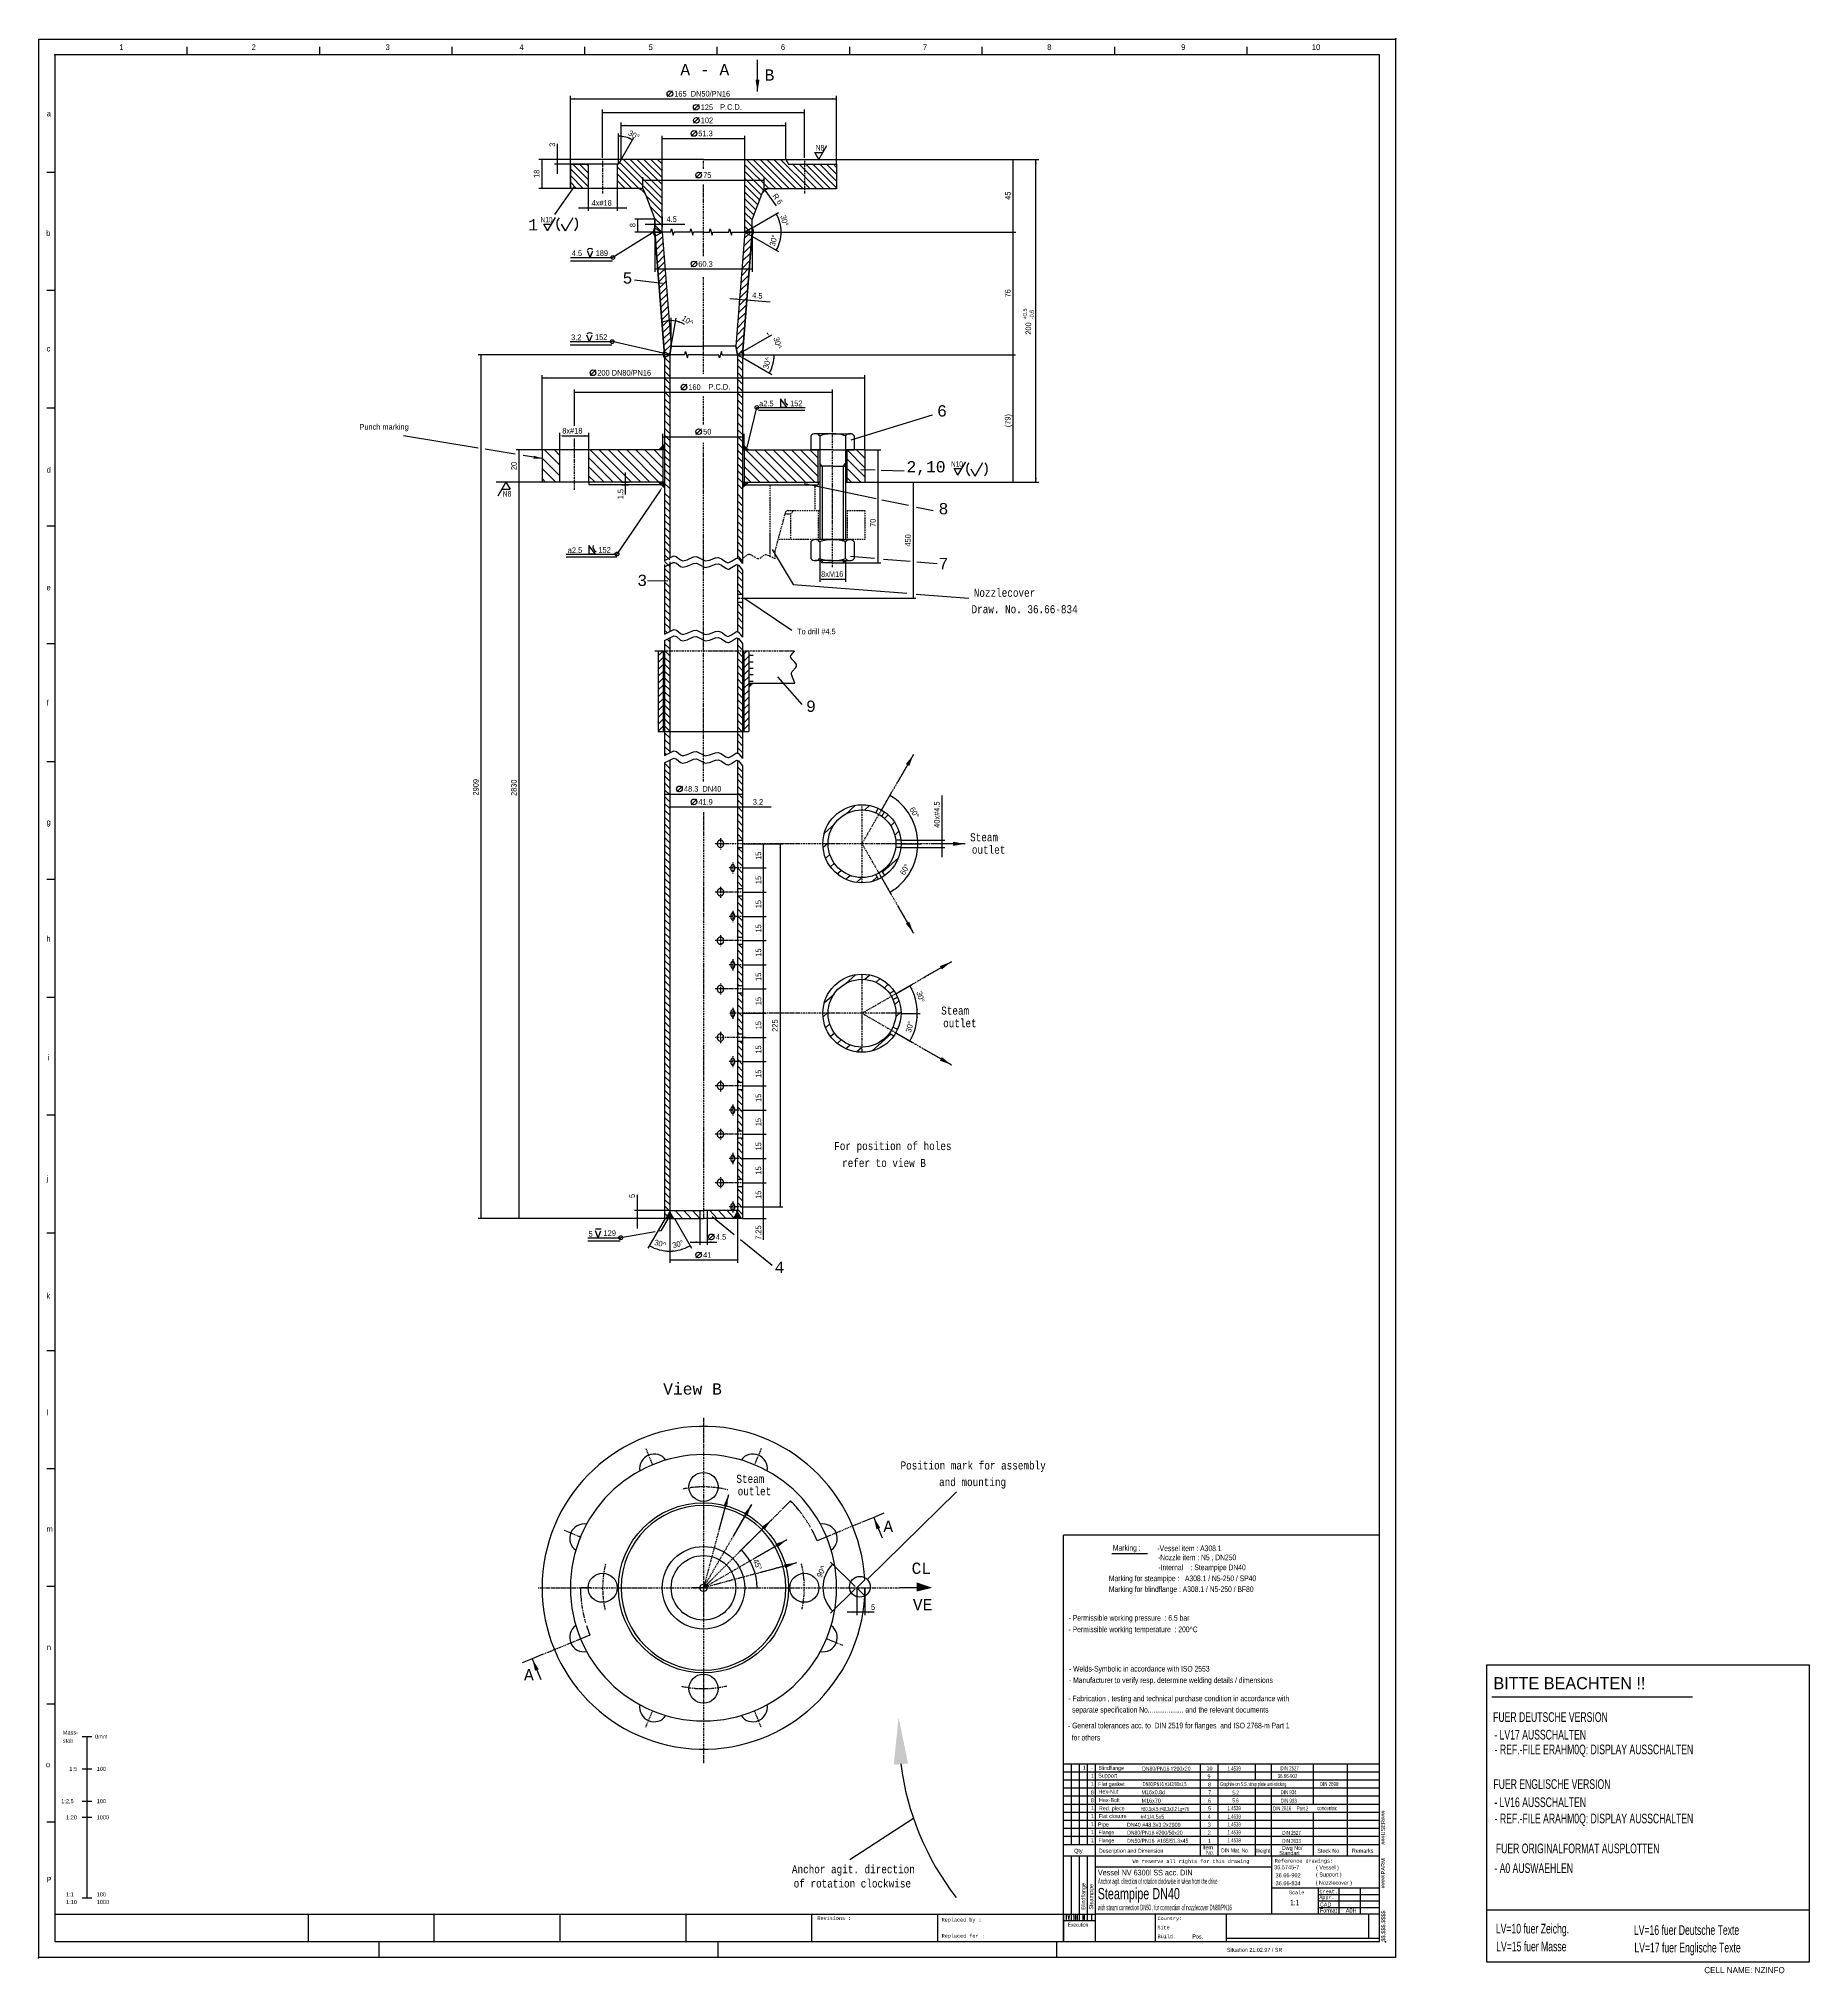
# Model space of a CAD drawing. Extents: x -1016 to 81, y 51 to 1250.
import ezdxf
from ezdxf.enums import TextEntityAlignment as Align

# ---------------------------------------------------------------- set-up
doc = ezdxf.new("R2010")
doc.units = 0
doc.header["$MEASUREMENT"] = 0
for name, pattern in [('DASHDOT', [1, 0.5, -0.25, 0, -0.25]), ('DIVIDE', [1.25, 0.5, -0.25, 0, -0.25, 0, -0.25]), ('HIDDEN', [0.375, 0.25, -0.125])]:
    doc.linetypes.add(name, pattern=pattern)
for name, color, linetype in [('1', 7, 'CONTINUOUS'), ('10', 7, 'CONTINUOUS'), ('15', 7, 'CONTINUOUS'), ('17', 7, 'CONTINUOUS'), ('2', 7, 'CONTINUOUS'), ('40', 7, 'CONTINUOUS')]:
    doc.layers.add(name, color=color, linetype=linetype)
doc.styles.add('MONOTXT', font='MONOTXT', dxfattribs={"height": 0.2})
doc.styles.get("Standard").update_dxf_attribs({"font": 'txt', "height": 0.2})

# ---------------------------------------------------------------- blocks, each defined once
blk = doc.blocks.new('AZGM10')
at = {"layer": '2', "color": 253, "linetype": 'Continuous'}
for p, q in [((-3, 100), (3, 100)), ((0, 0), (0, 100)), ((-3, 80), (3, 80)), ((-3, 60), (3, 60)), ((-3, 50), (3, 50)), ((-3, 0), (3, 0))]:
    blk.add_line(p, q, dxfattribs=at)
for s, p in [('stab', (-15, 96.25)), ('Mass-', (-15, 101.25)), ('0mm', (5, 98.75)), ('1:5', (-11, 78.75)), ('100', (6, 78.75)), ('1:2,5', (-16, 58.75)), ('100', (6, 58.75)), ('1:20', (-13, 48.75)), ('1000', (6, 48.75)), ('1:1', (-13, 1)), ('100', (6, 1)), ('1:10', (-13, -3.75)), ('1000', (6, -3.75))]:
    blk.add_text(s, height=2.5, dxfattribs=at).set_placement(p)
blk = doc.blocks.new('BSO10')
at = {"layer": '15', "color": 1, "linetype": 'Continuous'}
for p, q in [((0, 0), (-2.5, 4.33)), ((-2.5, 4.33), (2.5, 4.33)), ((0, 0), (5, 8.659))]:
    blk.add_line(p, q, dxfattribs=at)
at = {"layer": '15', "color": 1, "linetype": 'Continuous', "width": 0.714286}
blk.add_text('N10', height=3.5, dxfattribs=at).set_placement((-4.5, 5.5))
blk = doc.blocks.new('REVKO')
at = {"layer": '1', "color": 253, "linetype": 'Continuous', "style": 'MONOTXT'}
for s, p in [('Revisions :', (-174, 13)), ('Replaced by :', (-97, 12)), ('Replaced for :', (-97, 2))]:
    blk.add_text(s, height=2.2, dxfattribs=at).set_placement(p)
blk = doc.blocks.new('BSU8')
at = {"layer": '15', "color": 1, "linetype": 'Continuous'}
for p, q in [((0, 0), (-5, -8.66)), ((0, 0), (2.5, -4.33)), ((-2.5, -4.33), (2.5, -4.33))]:
    blk.add_line(p, q, dxfattribs=at)
at = {"layer": '15', "color": 1, "linetype": 'Continuous', "width": 0.714286}
blk.add_text('N8', height=3.5, dxfattribs=at).set_placement((-2, -9))
blk = doc.blocks.new('BSO8')
at = {"layer": '40', "color": 1, "linetype": 'Continuous'}
for p, q in [((0, 0), (-2.5, 4.33)), ((-2.5, 4.33), (2.5, 4.33)), ((0, 0), (5, 8.66))]:
    blk.add_line(p, q, dxfattribs=at)
at = {"layer": '40', "color": 1, "linetype": 'Continuous', "width": 0.714286}
blk.add_text('N8', height=3.5, dxfattribs=at).set_placement((-2, 5.5))
blk = doc.blocks.new('NZINFO')
at = {"layer": '15', "color": 1, "linetype": 'Continuous'}
blk.add_line((130.993, 6564.473), (5105.115, 6564.473), dxfattribs=at)
at = {"layer": '15', "color": 7, "linetype": 'Continuous'}
blk.add_line((0, 1287.168), (8002.993, 1287.168), dxfattribs=at)
blk.add_lwpolyline([(0, 0), (8002.993, 0), (8002.993, 7347.389), (0, 7347.389)], close=True, dxfattribs=at)
at = {"layer": '15', "color": 1, "linetype": 'HIDDEN'}
for s, height, p in [('BITTE BEACHTEN !!', 299.983, (172.15, 6753.103)), ('CELL NAME: NZINFO', 149.992, (5398.138, -282.784))]:
    blk.add_text(s, height=height, dxfattribs=at).set_placement(p)
at = {"layer": '15', "color": 135, "linetype": 'HIDDEN', "width": 0.666665}
for s, p in [('FUER DEUTSCHE VERSION', (164.431, 5943.868)), ('- LV17 AUSSCHALTEN', (195.389, 5506.772)), ('- REF.-FILE ERAHM0Q: DISPLAY AUSSCHALTEN', (203.109, 5141.713)), ('LV=16 fuer Deutsche Texte', (3654.276, 666.123))]:
    blk.add_text(s, height=239.987, dxfattribs=at).set_placement(p)
at = {"layer": '15', "color": 215, "linetype": 'HIDDEN', "width": 0.666665}
for s, p in [('FUER ENGLISCHE VERSION', (172.15, 4282.281)), ('- LV16 AUSSCHALTEN', (195.389, 3833.026)), ('- REF.-FILE ARAHM0Q: DISPLAY AUSSCHALTEN', (203.109, 3430.248)), ('LV=17 fuer Englische Texte', (3666.235, 230.587))]:
    blk.add_text(s, height=239.987, dxfattribs=at).set_placement(p)
at = {"layer": '15', "color": 92, "linetype": 'HIDDEN', "width": 0.666665}
for s, p in [('FUER ORIGINALFORMAT AUSPLOTTEN', (232.347, 2688.57)), ('- A0 AUSWAEHLEN', (195.389, 2199.917)), ('LV=10 fuer Zeichg.', (232.347, 699.961))]:
    blk.add_text(s, height=239.987, dxfattribs=at).set_placement(p)
at = {"layer": '15', "color": 1, "linetype": 'HIDDEN', "width": 0.666665}
blk.add_text('LV=15 fuer Masse', height=239.987, dxfattribs=at).set_placement((240.827, 258.466))

msp = doc.modelspace()

# ---------------------------------------------------------------- linework, layer by layer
at = {"layer": '1', "color": 253, "linetype": 'Continuous'}
for p, q in [((-924.4, 1239.6), (-924.4, 1244.6)), ((-842.3, 1239.6), (-842.3, 1244.6)), ((-760.2, 1239.6), (-760.2, 1244.6)), ((-678.1, 1239.6), (-678.1, 1244.6)), ((-596, 1239.6), (-596, 1244.6)), ((-513.9, 1239.6), (-513.9, 1244.6)), ((-431.8, 1239.6), (-431.8, 1244.6)), ((-349.7, 1239.6), (-349.7, 1244.6)), ((-267.6, 1239.6), (-267.6, 1244.6)), ((-1006.5, 1166.6), (-1011.5, 1166.6)), ((-1006.5, 1093.6), (-1011.5, 1093.6)), ((-1006.5, 1020.6), (-1011.5, 1020.6)), ((-1006.5, 947.6), (-1011.5, 947.6)), ((-1006.5, 874.6), (-1011.5, 874.6)), ((-1006.5, 801.6), (-1011.5, 801.6)), ((-1006.5, 801.6), (-1011.5, 801.6)), ((-1006.5, 728.6), (-1011.5, 728.6)), ((-1006.5, 655.6), (-1011.5, 655.6)), ((-1006.5, 582.6), (-1011.5, 582.6)), ((-1006.5, 509.6), (-1011.5, 509.6)), ((-1006.5, 436.6), (-1011.5, 436.6)), ((-1006.5, 363.6), (-1011.5, 363.6)), ((-381.5, 93.8), (-381.5, 322.3)), ((-185.5, 322.3), (-381.5, 322.3)), ((-1006.5, 290.6), (-1011.5, 290.6)), ((-1006.5, 217.6), (-1011.5, 217.6)), ((-185.5, 180.6), (-381.5, 180.6)), ((-376.5, 130.6), (-376.5, 180.6)), ((-371.5, 140.6), (-371.5, 180.6)), ((-366.5, 130.6), (-366.5, 180.6)), ((-361.5, 93.9), (-361.5, 180.6)), ((-296.5, 123.6), (-296.5, 180.6)), ((-285.5, 123.6), (-285.5, 180.6)), ((-262.5, 170.6), (-262.5, 180.6)), ((-252.5, 170.6), (-252.5, 180.6)), ((-226.5, 155.6), (-226.5, 180.6)), ((-205.5, 123.6), (-205.5, 180.6)), ((-185.5, 175.6), (-381.5, 175.6)), ((-185.5, 170.6), (-381.5, 170.6)), ((-185.5, 165.6), (-381.5, 165.6)), ((-185.5, 160.6), (-381.5, 160.6)), ((-262.5, 135.6), (-262.5, 165.5)), ((-252.5, 130.6), (-252.5, 165.6)), ((-1006.5, 144.6), (-1011.5, 144.6)), ((-185.5, 155.6), (-381.5, 155.6)), ((-185.5, 150.6), (-381.5, 150.6)), ((-185.5, 145.6), (-381.5, 145.6)), ((-226.5, 123.6), (-226.5, 150.6)), ((-381.5, 70.6), (-381.5, 142.6)), ((-185.5, 140.6), (-381.5, 140.6)), ((-185.5, 135.6), (-381.5, 135.6)), ((-371.5, 130.6), (-371.5, 142.6)), ((-366.5, 130.6), (-366.5, 142.6)), ((-361.5, 70.6), (-361.5, 142.6)), ((-296.5, 123.6), (-296.5, 142.6)), ((-285.5, 123.6), (-285.5, 142.6)), ((-262.5, 130.6), (-262.5, 142.6)), ((-185.5, 130.6), (-381.5, 130.6)), ((-185.5, 130.6), (-381.5, 130.6)), ((-361.5, 123.6), (-381.5, 123.6)), ((-376.5, 83.6), (-376.5, 123.6)), ((-371.5, 83.6), (-371.5, 123.6)), ((-366.5, 83.6), (-366.5, 123.6)), ((-185.5, 123.6), (-361.5, 123.6)), ((-361.5, 70.6), (-361.5, 123.6)), ((-185.5, 123.6), (-361.5, 123.6)), ((-361.5, 70.6), (-361.5, 123.6)), ((-185.5, 123.6), (-361.5, 123.6)), ((-361.5, 70.6), (-361.5, 123.6)), ((-185.5, 123.6), (-361.5, 123.6)), ((-361.5, 70.6), (-361.5, 123.6)), ((-185.5, 123.6), (-361.5, 123.6)), ((-361.5, 70.6), (-361.5, 123.6)), ((-262.5, 123.6), (-262.5, 130.6)), ((-262.5, 123.6), (-262.5, 130.6)), ((-252.5, 123.6), (-252.5, 130.6)), ((-252.5, 123.6), (-252.5, 87.6)), ((-252.5, 116.6), (-361.5, 116.6)), ((-185.5, 103.6), (-252.5, 103.6)), ((-223.5, 103.6), (-223.5, 87.6)), ((-185.5, 99.6), (-223.5, 99.6)), ((-210.5, 87.6), (-210.5, 103.6)), ((-197.5, 103.6), (-197.5, 87.6)), ((-1006.5, 87.6), (-361.5, 87.6)), ((-849.5, 87.6), (-849.5, 70.6)), ((-771.5, 87.6), (-771.5, 70.6)), ((-693.5, 87.6), (-693.5, 70.6)), ((-615.5, 87.6), (-615.5, 70.6)), ((-537.5, 87.6), (-537.5, 70.6)), ((-459.5, 87.6), (-459.5, 70.6)), ((-381.5, 87.6), (-361.5, 87.6)), ((-381.5, 87.6), (-381.5, 70.6)), ((-381.5, 87.6), (-361.5, 87.6)), ((-185.5, 87.6), (-361.5, 87.6)), ((-324.5, 70.6), (-324.5, 87.6)), ((-280.5, 70.6), (-280.5, 87.6)), ((-185.5, 95.6), (-223.5, 95.6)), ((-185.5, 91.6), (-223.5, 91.6)), ((-192.5, 87.6), (-192.5, 72.6)), ((-381.5, 83.6), (-361.5, 83.6)), ((-185.5, 72.6), (-280.5, 72.6)), ((-805.5, 61.2), (-805.5, 70.6)), ((-595.5, 61.2), (-595.5, 70.6)), ((-385.5, 61.3), (-385.5, 70.6))]:
    msp.add_line(p, q, dxfattribs=at)
msp.add_lwpolyline([(-1006.5, 70.6), (-185.5, 70.6), (-185.5, 1239.6), (-1006.5, 1239.6), (-1006.5, 70.6)], dxfattribs=at)
at = {"layer": '1', "color": 1, "linetype": 'Continuous'}
for p in [(-175.5, 1249.6), (-1016.5, 60.6)]:
    msp.add_point(p, dxfattribs=at)
at = {"layer": '1', "color": 92, "linetype": 'Continuous'}
for p in [(-1006.5, 1239.6), (-181.9, 70.5)]:
    msp.add_point(p, dxfattribs=at)
at = {"layer": '10', "color": 3, "linetype": 'Continuous'}
for p, q in [((-655.5, 1174.8), (-657.2, 1171.8)), ((-604.5, 1174.8), (-655.5, 1174.8)), ((-630.1, 1150.8), (-654.1, 1174.8)), ((-630.1, 1155.1), (-649.9, 1174.8)), ((-630.1, 1159.3), (-645.6, 1174.8)), ((-630.1, 1163.5), (-641.4, 1174.8)), ((-630.1, 1167.8), (-637.2, 1174.8)), ((-630.1, 1172), (-632.9, 1174.8)), ((-630.1, 1129.8), (-630.1, 1174.8)), ((-604.5, 1174.8), (-553.5, 1174.8)), ((-578.8, 1129.8), (-578.8, 1174.8)), ((-559.9, 1156.8), (-577.9, 1174.8)), ((-555.7, 1156.8), (-573.7, 1174.8)), ((-551.4, 1156.8), (-569.4, 1174.8)), ((-547.2, 1156.8), (-565.2, 1174.8)), ((-542.9, 1156.8), (-560.9, 1174.8)), ((-538.7, 1156.8), (-556.7, 1174.8)), ((-553.5, 1174.8), (-551.8, 1171.8)), ((-657.2, 1171.8), (-687, 1171.8)), ((-687, 1171.8), (-687, 1156.8)), ((-676, 1158), (-687, 1169)), ((-679, 1156.8), (-687, 1164.8)), ((-676, 1162.3), (-685.5, 1171.8)), ((-676, 1166.5), (-681.3, 1171.8)), ((-676, 1170.8), (-677, 1171.8)), ((-676, 1171.8), (-676, 1156.8)), ((-658, 1171.8), (-658, 1156.8)), ((-644.3, 1156.5), (-658, 1170.2)), ((-648.9, 1156.8), (-658, 1165.9)), ((-630.1, 1146.6), (-656.5, 1173)), ((-564, 1156.7), (-578.8, 1171.5)), ((-566.8, 1155.3), (-578.8, 1167.3)), ((-568.6, 1152.7), (-578.8, 1163)), ((-551.8, 1171.8), (-522, 1171.8)), ((-534.4, 1156.8), (-549.4, 1171.8)), ((-530.2, 1156.8), (-545.2, 1171.8)), ((-526, 1156.8), (-541, 1171.8)), ((-521.7, 1156.8), (-536.7, 1171.8)), ((-522, 1161.3), (-532.5, 1171.8)), ((-522, 1165.6), (-528.2, 1171.8)), ((-522, 1169.8), (-524, 1171.8)), ((-522, 1171.8), (-522, 1156.8)), ((-683.2, 1156.8), (-687, 1160.6)), ((-646.1, 1156.8), (-687, 1156.8)), ((-653.1, 1156.8), (-658, 1161.7)), ((-657.3, 1156.8), (-658, 1157.5)), ((-642, 1156.8), (-646.1, 1156.8)), ((-642, 1156.8), (-640.5, 1153)), ((-640.5, 1153), (-634.6, 1137.8)), ((-630.1, 1142.3), (-640.3, 1152.5)), ((-569.7, 1149.7), (-578.8, 1158.8)), ((-570.9, 1146.6), (-578.8, 1154.5)), ((-568.5, 1153), (-574.3, 1137.8)), ((-567, 1156.8), (-568.5, 1153)), ((-567, 1156.8), (-562.9, 1156.8)), ((-562.9, 1156.8), (-522, 1156.8)), ((-630.1, 1138.1), (-637.6, 1145.6)), ((-572.1, 1143.6), (-578.8, 1150.3)), ((-573.3, 1140.5), (-578.8, 1146)), ((-574.3, 1137.3), (-578.8, 1141.8)), ((-630.1, 1133.8), (-635, 1138.7)), ((-634.6, 1129.8), (-634.6, 1137.8)), ((-630.7, 1130.1), (-634.6, 1134.1)), ((-634.6, 1132.4), (-630.1, 1129.8)), ((-634.6, 1129.8), (-634.6, 1129.9)), ((-624.8, 1129.8), (-634.6, 1129.8)), ((-634.6, 1129.8), (-628.6, 1053.8)), ((-634.4, 1127.3), (-630.1, 1129.8)), ((-634.1, 1122.6), (-629.9, 1126.8)), ((-630.1, 1129.8), (-624.5, 1059)), ((-612.8, 1129.8), (-622.7, 1129.8)), ((-604.5, 1129.8), (-610.7, 1129.8)), ((-604.5, 1129.8), (-600.8, 1129.8)), ((-598.7, 1129.8), (-588.8, 1129.8)), ((-586.7, 1129.8), (-577.2, 1129.8)), ((-578.8, 1129.8), (-584.4, 1059)), ((-574.3, 1129.8), (-580.3, 1053.8)), ((-579.2, 1125.7), (-575.1, 1129.8)), ((-574.3, 1133.1), (-578.8, 1137.6)), ((-575.3, 1129.8), (-578.8, 1133.3)), ((-574.3, 1129.8), (-574.3, 1137.8)), ((-633.8, 1118.7), (-629.6, 1122.9)), ((-633.4, 1114.7), (-629.3, 1118.9)), ((-633.1, 1110.8), (-628.9, 1115)), ((-580.3, 1111.9), (-575.4, 1116.8)), ((-579.9, 1116.5), (-575, 1121.4)), ((-579.5, 1121.1), (-574.6, 1126)), ((-632.8, 1106.9), (-628.6, 1111.1)), ((-632.5, 1103), (-628.3, 1107.1)), ((-632.2, 1099), (-628, 1103.2)), ((-581.4, 1098.1), (-576.4, 1103)), ((-581, 1102.7), (-576.1, 1107.6)), ((-580.6, 1107.3), (-575.7, 1112.2)), ((-631.9, 1095.1), (-627.7, 1099.3)), ((-631.6, 1091.2), (-627.4, 1095.3)), ((-631.3, 1087.2), (-627.1, 1091.4)), ((-582.1, 1088.9), (-577.2, 1093.8)), ((-581.7, 1093.5), (-576.8, 1098.4)), ((-631, 1083.3), (-626.8, 1087.5)), ((-630.7, 1079.4), (-626.5, 1083.5)), ((-630.3, 1075.4), (-626.2, 1079.6)), ((-583.2, 1075.1), (-578.3, 1080)), ((-582.8, 1079.7), (-577.9, 1084.6)), ((-582.4, 1084.3), (-577.5, 1089.2)), ((-630, 1071.5), (-625.8, 1075.7)), ((-629.7, 1067.6), (-625.5, 1071.7)), ((-629.4, 1063.6), (-625.2, 1067.8)), ((-583.9, 1065.9), (-579, 1070.8)), ((-583.5, 1070.5), (-578.6, 1075.4)), ((-629.1, 1059.7), (-624.9, 1063.9)), ((-628.8, 1055.8), (-624.6, 1059.9)), ((-628.8, 1055.8), (-625.4, 1053.8)), ((-626.1, 1054.2), (-625.2, 1055.1)), ((-625.4, 1053.8), (-624.5, 1059)), ((-624.5, 1059), (-604.5, 1059)), ((-584.4, 1059), (-604.5, 1059)), ((-583.5, 1053.8), (-584.4, 1059)), ((-584.3, 1061.3), (-579.4, 1066.2)), ((-584.1, 1057.2), (-579.7, 1061.5)), ((-583.2, 1053.8), (-580.1, 1056.9)), ((-616.1, 1053.8), (-628.6, 1053.8)), ((-628.6, 1053.8), (-628.6, 1011.7)), ((-628.6, 1052), (-625.4, 1053.8)), ((-625.4, 1048.8), (-628.6, 1052)), ((-625.4, 1044.5), (-628.5, 1047.6)), ((-625.4, 1040.3), (-628.5, 1043.3)), ((-625.4, 1053.8), (-625.4, 1011.7)), ((-604.5, 1053.8), (-614, 1053.8)), ((-604.5, 1053.8), (-595, 1053.8)), ((-592.9, 1053.8), (-580.3, 1053.8)), ((-583.6, 1053.8), (-580.4, 1052)), ((-583.5, 1053.8), (-583.5, 1011.7)), ((-580.4, 1048.2), (-583.5, 1051.3)), ((-580.4, 1044), (-583.5, 1047.1)), ((-580.3, 1052), (-580.3, 1011.7)), ((-625.4, 1036), (-628.5, 1039.1)), ((-625.4, 1031.8), (-628.5, 1034.8)), ((-580.4, 1039.7), (-583.5, 1042.8)), ((-580.4, 1035.5), (-583.5, 1038.6)), ((-580.4, 1031.2), (-583.5, 1034.3)), ((-625.4, 1027.5), (-628.5, 1030.6)), ((-625.4, 1023.3), (-628.5, 1026.3)), ((-625.4, 1019), (-628.5, 1022.1)), ((-580.4, 1027), (-583.5, 1030.1)), ((-580.4, 1022.7), (-583.5, 1025.8)), ((-580.4, 1018.5), (-583.5, 1021.6)), ((-628.6, 1011.7), (-628.6, 926)), ((-625.4, 1014.8), (-628.5, 1017.8)), ((-625.4, 1009.7), (-628.5, 1012.8)), ((-625.4, 1004.9), (-628.5, 1008)), ((-625.4, 1011.7), (-625.4, 927.9)), ((-580.4, 1014.2), (-583.5, 1017.3)), ((-580.4, 1008.6), (-583.5, 1011.7)), ((-583.5, 1011.7), (-583.5, 927.9)), ((-580.4, 1004.4), (-583.5, 1007.5)), ((-580.3, 1011.7), (-580.3, 924.4)), ((-625.4, 1000.7), (-628.5, 1003.8)), ((-625.4, 996.4), (-628.5, 999.5)), ((-625.4, 992.2), (-628.5, 995.3)), ((-580.4, 1000.1), (-583.5, 1003.2)), ((-580.4, 995.9), (-583.5, 999)), ((-537.9, 1003.5), (-537.9, 994.8)), ((-524.5, 1004.8), (-535.3, 1004.8)), ((-532.5, 1003.5), (-532.5, 939.2)), ((-524.5, 1004.8), (-513.7, 1004.8)), ((-516.5, 1003.5), (-516.5, 939.2)), ((-511.1, 1003.5), (-511.1, 994.8)), ((-628.6, 994.8), (-704.5, 994.8)), ((-704.5, 994.8), (-704.5, 974.8)), ((-693.5, 978.7), (-704.5, 989.7)), ((-696, 974.8), (-704.5, 983.3)), ((-693.5, 985.3), (-703, 994.8)), ((-693.5, 991.4), (-696.9, 994.8)), ((-693.5, 974.8), (-693.5, 994.8)), ((-675.5, 974.8), (-675.5, 994.8)), ((-660.4, 974.8), (-675.5, 989.9)), ((-666, 974.8), (-675.5, 984.3)), ((-654.7, 974.8), (-674.7, 994.8)), ((-649.1, 974.8), (-669.1, 994.8)), ((-643.4, 974.8), (-663.4, 994.8)), ((-637.8, 974.8), (-657.8, 994.8)), ((-632.1, 974.8), (-652.1, 994.8)), ((-629.6, 978), (-646.4, 994.8)), ((-629.6, 983.7), (-640.8, 994.8)), ((-629.6, 989.3), (-635.1, 994.8)), ((-629.6, 994.8), (-629.6, 974.8)), ((-625.4, 987.9), (-628.6, 991)), ((-625.4, 983.7), (-628.6, 986.8)), ((-580.4, 991.6), (-583.5, 994.7)), ((-580.4, 987.4), (-583.5, 990.5)), ((-580.4, 983.1), (-583.5, 986.2)), ((-580.3, 994.8), (-532.5, 994.8)), ((-579.3, 994.8), (-579.3, 974.8)), ((-563.9, 974.8), (-579.3, 990.3)), ((-569.5, 974.8), (-579.3, 984.6)), ((-558.2, 974.8), (-578.2, 994.8)), ((-552.6, 974.8), (-572.6, 994.8)), ((-546.9, 974.8), (-566.9, 994.8)), ((-541.3, 974.8), (-561.3, 994.8)), ((-535.6, 974.8), (-555.6, 994.8)), ((-533.5, 978.4), (-549.9, 994.8)), ((-533.5, 984), (-544.3, 994.8)), ((-533.5, 989.7), (-538.6, 994.8)), ((-524.5, 994.8), (-537.9, 994.8)), ((-533.5, 974.8), (-533.5, 994.8)), ((-531, 984.8), (-532.5, 986.3)), ((-524.5, 984.8), (-532.5, 984.8)), ((-531, 984.8), (-531, 939.2)), ((-524.5, 994.8), (-511.1, 994.8)), ((-524.5, 984.8), (-516.5, 984.8)), ((-518, 984.8), (-516.5, 986.3)), ((-518, 984.8), (-518, 939.2)), ((-504.5, 994.8), (-516.5, 994.8)), ((-515.5, 974.8), (-515.5, 994.8)), ((-504.5, 983.8), (-515.5, 994.8)), ((-504.5, 978.1), (-515.5, 989.1)), ((-507.1, 974.8), (-515.5, 983.2)), ((-504.5, 989.7), (-509.6, 994.8)), ((-504.5, 994.8), (-504.5, 974.8)), ((-702.3, 974.8), (-704.5, 977)), ((-628.6, 974.8), (-704.5, 974.8)), ((-671.7, 974.8), (-675.5, 978.6)), ((-675.5, 974.8), (-675.5, 973.2)), ((-628.6, 973.2), (-675.5, 973.2)), ((-628.6, 973.2), (-673.5, 973.2)), ((-625.4, 979.4), (-628.6, 982.6)), ((-625.4, 975.2), (-628.6, 978.3)), ((-625.4, 971), (-628.6, 974.1)), ((-580.4, 978.9), (-583.5, 982)), ((-580.4, 974.6), (-583.5, 977.8)), ((-580.4, 970.4), (-583.5, 973.5)), ((-580.3, 974.8), (-532.5, 974.8)), ((-580.3, 973.2), (-533.5, 973.2)), ((-580.3, 973.2), (-535.5, 973.2)), ((-575.2, 974.8), (-579.3, 979)), ((-533.5, 974.8), (-533.5, 973.2)), ((-516.5, 974.8), (-504.5, 974.8)), ((-512.8, 974.8), (-515.5, 977.5)), ((-625.4, 964.9), (-628.6, 968)), ((-625.4, 960.6), (-628.6, 963.8)), ((-625.4, 956.4), (-628.6, 959.6)), ((-580.4, 964.3), (-583.5, 967.5)), ((-580.4, 960.1), (-583.5, 963.2)), ((-580.4, 955.8), (-583.5, 959)), ((-625.4, 952.2), (-628.6, 955.3)), ((-625.4, 947.9), (-628.6, 951.1)), ((-580.4, 951.6), (-583.5, 954.7)), ((-580.4, 947.3), (-583.5, 950.5)), ((-625.4, 943.7), (-628.6, 946.8)), ((-625.4, 939.4), (-628.6, 942.6)), ((-625.4, 935.2), (-628.6, 938.4)), ((-580.4, 943.1), (-583.5, 946.2)), ((-580.4, 938.8), (-583.5, 942)), ((-580.4, 934.6), (-583.5, 937.8)), ((-537.9, 937.9), (-537.9, 927.5)), ((-524.5, 939.2), (-535.3, 939.2)), ((-532.5, 937.9), (-532.5, 927.5)), ((-524.5, 939.2), (-513.7, 939.2)), ((-516.5, 927.5), (-516.5, 937.9)), ((-511.1, 937.9), (-511.1, 927.5)), ((-625.4, 930.9), (-628.6, 934.1)), ((-625.4, 926.7), (-628.6, 929.9)), ((-625.4, 922.5), (-628.6, 925.6)), ((-628.6, 923.9), (-628.6, 880.7)), ((-625.4, 925.5), (-625.4, 882.3)), ((-580.4, 930.4), (-583.5, 933.5)), ((-580.4, 926.1), (-583.5, 929.3)), ((-583.5, 923.9), (-583.5, 882.3)), ((-524.5, 926.2), (-535.3, 926.2)), ((-531, 924.8), (-532.4, 926.2)), ((-531, 926.2), (-531, 924.8)), ((-524.5, 924.8), (-531, 924.8)), ((-524.5, 926.2), (-513.7, 926.2)), ((-524.5, 924.8), (-518, 924.8)), ((-518, 924.8), (-516.6, 926.2)), ((-518, 926.2), (-518, 924.8)), ((-625.4, 918.2), (-628.6, 921.4)), ((-625.4, 914), (-628.6, 917.1)), ((-625.4, 909.7), (-628.6, 912.9)), ((-580.4, 917.6), (-583.5, 920.8)), ((-580.4, 913.4), (-583.5, 916.5)), ((-580.4, 909.1), (-583.5, 912.3)), ((-580.3, 920.5), (-580.3, 878.7)), ((-625.4, 905.5), (-628.6, 908.7)), ((-625.4, 901.3), (-628.6, 904.4)), ((-625.4, 897), (-628.6, 900.2)), ((-580.9, 905.4), (-583.5, 908.1)), ((-583.5, 905.4), (-580.3, 905.4)), ((-583.5, 900.4), (-580.3, 900.4)), ((-580.4, 896.4), (-583.5, 899.6)), ((-625.4, 892.8), (-628.6, 895.9)), ((-625.4, 888.5), (-628.6, 891.7)), ((-625.4, 884.3), (-628.6, 887.5)), ((-580.4, 887.9), (-583.5, 891.1)), ((-580.1, 891.5), (-583.3, 894.7)), ((-626.9, 881.5), (-628.6, 883.2)), ((-628.6, 876.8), (-628.6, 805.5)), ((-625.4, 875.8), (-627.1, 877.5)), ((-625.4, 878.3), (-625.4, 807.2)), ((-580.4, 883.7), (-583.5, 886.8)), ((-583.5, 878.3), (-583.5, 807.2)), ((-632.5, 870.3), (-632.5, 820.3)), ((-632.5, 867.3), (-629.5, 870.3)), ((-632.5, 863.1), (-629.5, 866.1)), ((-629.5, 870.3), (-629.5, 820.3)), ((-625.4, 871.6), (-628.6, 874.7)), ((-625.4, 867.3), (-628.6, 870.5)), ((-625.4, 863.1), (-628.6, 866.2)), ((-580.4, 870.9), (-583.5, 874.1)), ((-580.4, 866.7), (-583.5, 869.9)), ((-580.3, 862.5), (-583.5, 865.6)), ((-580.3, 874.9), (-580.3, 803.7)), ((-579.5, 870.3), (-579.5, 820.3)), ((-579.5, 868.3), (-577.5, 870.3)), ((-579.5, 864), (-576.5, 867)), ((-576.5, 870.3), (-576.5, 820.3)), ((-576.5, 867.6), (-573.8, 867.6)), ((-576.5, 863.6), (-573.8, 863.6)), ((-632.5, 858.8), (-629.5, 861.8)), ((-632.5, 854.6), (-629.5, 857.6)), ((-632.5, 850.3), (-629.5, 853.3)), ((-625.4, 858.8), (-628.6, 862)), ((-625.4, 854.6), (-628.6, 857.8)), ((-625.4, 850.3), (-628.6, 853.5)), ((-580.3, 858.2), (-583.5, 861.4)), ((-580.3, 854), (-583.5, 857.1)), ((-580.3, 849.7), (-583.5, 852.9)), ((-579.5, 859.8), (-576.5, 862.8)), ((-579.5, 855.5), (-576.5, 858.5)), ((-579.5, 851.3), (-576.5, 854.3)), ((-576.5, 859.6), (-573.8, 859.6)), ((-576.5, 855.6), (-573.8, 855.6)), ((-576.5, 851.6), (-573.8, 851.6)), ((-632.5, 846.1), (-629.5, 849.1)), ((-632.5, 841.9), (-629.5, 844.9)), ((-632.5, 837.6), (-629.5, 840.6)), ((-625.4, 846.1), (-628.6, 849.3)), ((-625.4, 841.9), (-628.6, 845)), ((-625.4, 837.6), (-628.6, 840.8)), ((-580.3, 845.5), (-583.5, 848.7)), ((-580.3, 841.2), (-583.5, 844.4)), ((-580.3, 837), (-583.5, 840.2)), ((-579.5, 847.1), (-576.5, 850.1)), ((-579.5, 842.8), (-576.5, 845.8)), ((-579.5, 838.6), (-576.5, 841.6)), ((-576.5, 850.3), (-547.9, 850.3)), ((-632.5, 833.4), (-629.5, 836.4)), ((-632.5, 829.1), (-629.5, 832.1)), ((-632.5, 824.9), (-629.5, 827.9)), ((-625.4, 833.4), (-628.6, 836.6)), ((-625.4, 829.1), (-628.6, 832.3)), ((-625.4, 824.9), (-628.6, 828.1)), ((-580.3, 832.7), (-583.5, 835.9)), ((-580.3, 828.5), (-583.5, 831.7)), ((-580.3, 824.3), (-583.5, 827.4)), ((-579.5, 834.3), (-576.5, 837.3)), ((-579.5, 830.1), (-576.5, 833.1)), ((-579.5, 825.8), (-576.5, 828.8)), ((-632.5, 820.6), (-629.5, 823.6)), ((-632.5, 820.3), (-628.6, 820.3)), ((-625.4, 820.6), (-628.6, 823.8)), ((-625.4, 816.4), (-628.6, 819.6)), ((-625.4, 812.2), (-628.6, 815.4)), ((-580.3, 820), (-583.5, 823.2)), ((-580.3, 815.8), (-583.5, 819)), ((-580.3, 820.3), (-576.5, 820.3)), ((-579.5, 821.6), (-576.5, 824.6)), ((-576.6, 820.3), (-576.5, 820.4)), ((-625.4, 807.9), (-628.6, 811.1)), ((-627.7, 806), (-628.6, 806.9)), ((-580.3, 811.5), (-583.5, 814.7)), ((-580.3, 807.3), (-583.5, 810.5)), ((-628.6, 800.8), (-628.6, 518.5)), ((-625.4, 797.5), (-628.6, 800.7)), ((-625.4, 793.6), (-628.6, 796.8)), ((-625.4, 789.6), (-628.6, 792.8)), ((-625.4, 802.4), (-625.4, 518.5)), ((-583.5, 802.3), (-583.5, 518.5)), ((-580.3, 795.3), (-583.5, 798.5)), ((-580.3, 791.5), (-583.5, 794.7)), ((-580.3, 799.2), (-580.3, 518.5)), ((-625.4, 785.3), (-628.6, 788.5)), ((-625.4, 781), (-628.6, 784.2)), ((-625.4, 776.8), (-628.6, 780)), ((-580.3, 787.6), (-583.5, 790.8)), ((-580.3, 783.3), (-583.5, 786.5)), ((-580.3, 779.1), (-583.5, 782.3)), ((-625.4, 772.6), (-628.6, 775.8)), ((-625.4, 768.4), (-628.6, 771.6)), ((-625.4, 764.1), (-628.6, 767.3)), ((-580.3, 774.9), (-583.5, 778.1)), ((-580.3, 770.6), (-583.5, 773.8)), ((-580.3, 766.4), (-583.5, 769.6)), ((-625.4, 759.9), (-628.6, 763.1)), ((-625.4, 755.7), (-628.6, 758.9)), ((-580.3, 762.2), (-583.5, 765.4)), ((-580.3, 758), (-583.5, 761.1)), ((-580.3, 753.7), (-583.5, 756.9)), ((-625.4, 751.4), (-628.6, 754.6)), ((-625.4, 747.2), (-628.6, 750.4)), ((-625.4, 743), (-628.6, 746.2)), ((-583.5, 753), (-580.3, 753)), ((-583.5, 748.5), (-580.3, 748.5)), ((-580.3, 745.3), (-583.5, 748.5)), ((-580.3, 741), (-583.5, 744.2)), ((-625.4, 738.7), (-628.6, 741.9)), ((-625.4, 734.5), (-628.6, 737.7)), ((-625.4, 730.3), (-628.6, 733.5)), ((-580.3, 736.8), (-583.5, 740)), ((-580.3, 732.6), (-583.5, 735.8)), ((-580.3, 728.3), (-583.5, 731.5)), ((-625.4, 726.1), (-628.6, 729.3)), ((-625.4, 721.8), (-628.6, 725)), ((-625.4, 717.6), (-628.6, 720.8)), ((-580.3, 724.1), (-583.5, 727.3)), ((-583.5, 723), (-580.3, 723)), ((-625.4, 713.4), (-628.6, 716.6)), ((-625.4, 709.1), (-628.6, 712.3)), ((-625.4, 704.9), (-628.6, 708.1)), ((-583.5, 718.5), (-580.3, 718.5)), ((-580.3, 711.4), (-583.5, 714.6)), ((-580.3, 707.2), (-583.5, 710.4)), ((-580.3, 715.6), (-583.2, 718.5)), ((-625.4, 700.7), (-628.6, 703.9)), ((-625.4, 696.4), (-628.6, 699.6)), ((-625.4, 692.2), (-628.6, 695.4)), ((-580.3, 703), (-583.5, 706.2)), ((-580.3, 698.7), (-583.5, 701.9)), ((-580.3, 694.5), (-583.5, 697.7)), ((-625.4, 688), (-628.6, 691.2)), ((-625.4, 683.8), (-628.6, 687)), ((-583.1, 693), (-583.5, 693.5)), ((-583.5, 693), (-580.3, 693)), ((-583.5, 688.5), (-580.3, 688.5)), ((-580.3, 681.8), (-583.5, 685)), ((-580.3, 686), (-582.8, 688.5)), ((-625.4, 679.5), (-628.6, 682.7)), ((-625.4, 675.3), (-628.6, 678.5)), ((-625.4, 671.1), (-628.6, 674.3)), ((-580.3, 677.6), (-583.5, 680.8)), ((-580.3, 673.4), (-583.5, 676.5)), ((-580.3, 669.1), (-583.5, 672.3)), ((-625.4, 666.8), (-628.6, 670)), ((-625.4, 662.6), (-628.6, 665.8)), ((-625.4, 658.4), (-628.6, 661.6)), ((-580.3, 664.9), (-583.5, 668.1)), ((-582.7, 663), (-583.5, 663.9)), ((-583.5, 663), (-580.3, 663)), ((-625.4, 654.1), (-628.6, 657.3)), ((-625.4, 649.9), (-628.6, 653.1)), ((-625.4, 645.7), (-628.6, 648.9)), ((-583.5, 658.5), (-580.3, 658.5)), ((-580.3, 652.2), (-583.5, 655.4)), ((-580.3, 648), (-583.5, 651.2)), ((-580.3, 656.4), (-582.4, 658.5)), ((-625.4, 641.5), (-628.6, 644.7)), ((-625.4, 637.2), (-628.6, 640.4)), ((-625.4, 633), (-628.6, 636.2)), ((-580.3, 643.7), (-583.5, 646.9)), ((-580.3, 639.5), (-583.5, 642.7)), ((-580.3, 635.3), (-583.5, 638.5)), ((-625.4, 628.8), (-628.6, 632)), ((-625.4, 624.5), (-628.6, 627.7)), ((-625.4, 620.3), (-628.6, 623.5)), ((-582.3, 633), (-583.5, 634.2)), ((-583.5, 633), (-580.3, 633)), ((-583.5, 628.5), (-580.3, 628.5)), ((-580.3, 622.6), (-583.5, 625.8)), ((-580.3, 626.8), (-582, 628.5)), ((-625.4, 616.1), (-628.6, 619.3)), ((-625.4, 611.8), (-628.6, 615)), ((-580.3, 618.4), (-583.5, 621.6)), ((-580.3, 614.1), (-583.5, 617.3)), ((-580.3, 609.9), (-583.5, 613.1)), ((-625.4, 607.6), (-628.6, 610.8)), ((-625.4, 603.4), (-628.6, 606.6)), ((-625.4, 599.2), (-628.6, 602.4)), ((-580.3, 605.7), (-583.5, 608.9)), ((-581.9, 603), (-583.5, 604.6)), ((-583.5, 603), (-580.3, 603)), ((-625.4, 594.9), (-628.6, 598.1)), ((-625.4, 590.7), (-628.6, 593.9)), ((-625.4, 586.5), (-628.6, 589.7)), ((-583.5, 598.5), (-580.3, 598.5)), ((-580.3, 593), (-583.5, 596.2)), ((-580.3, 588.8), (-583.5, 591.9)), ((-580.3, 584.5), (-583.5, 587.7)), ((-580.3, 597.2), (-581.6, 598.5)), ((-625.4, 582.2), (-628.6, 585.4)), ((-625.4, 578), (-628.6, 581.2)), ((-625.4, 573.8), (-628.6, 577)), ((-580.3, 580.3), (-583.5, 583.5)), ((-580.3, 576.1), (-583.5, 579.3)), ((-625.4, 569.5), (-628.6, 572.7)), ((-625.4, 565.3), (-628.6, 568.5)), ((-625.4, 561.1), (-628.6, 564.3)), ((-581.5, 573), (-583.5, 575)), ((-583.5, 573), (-580.3, 573)), ((-583.5, 568.5), (-580.3, 568.5)), ((-580.3, 563.4), (-583.5, 566.6)), ((-580.3, 567.6), (-581.2, 568.5)), ((-625.4, 556.9), (-628.6, 560.1)), ((-625.4, 552.6), (-628.6, 555.8)), ((-625.4, 548.4), (-628.6, 551.6)), ((-580.3, 559.1), (-583.5, 562.3)), ((-580.3, 554.9), (-583.5, 558.1)), ((-580.3, 550.7), (-583.5, 553.9)), ((-625.4, 544.2), (-628.6, 547.4)), ((-625.4, 539.9), (-628.6, 543.1)), ((-580.3, 546.5), (-583.5, 549.6)), ((-581.1, 543), (-583.5, 545.4)), ((-583.5, 543), (-580.3, 543)), ((-625.4, 535.7), (-628.6, 538.9)), ((-625.4, 531.5), (-628.6, 534.7)), ((-625.4, 527.2), (-628.6, 530.4)), ((-583.5, 538.5), (-580.3, 538.5)), ((-580.3, 533.8), (-583.5, 537)), ((-580.3, 529.5), (-583.5, 532.7)), ((-580.3, 525.3), (-583.5, 528.5)), ((-580.3, 538), (-580.9, 538.5)), ((-625.4, 523.2), (-628.6, 526.4)), ((-627.2, 520.5), (-628.6, 522)), ((-628.6, 518.5), (-604.5, 518.5)), ((-625.4, 523.5), (-604.5, 523.5)), ((-606.7, 523.5), (-606.7, 518.5)), ((-583.5, 523.5), (-604.5, 523.5)), ((-580.3, 518.5), (-604.5, 518.5)), ((-602.2, 523.5), (-602.2, 518.5)), ((-580.3, 521.1), (-583.5, 524.3))]:
    msp.add_line(p, q, dxfattribs=at)
at = {"layer": '10', "color": 2, "linetype": 'DASHDOT'}
for p, q in [((-604.5, 1168.9), (-604.5, 1174.8)), ((-667, 1173.9), (-667, 1153.7)), ((-542, 1173.9), (-542, 1153.7)), ((-604.5, 1114.8), (-604.5, 1159.2)), ((-604.5, 1042), (-604.5, 1102)), ((-604.5, 1010.5), (-604.5, 1028.2)), ((-524.5, 922.1), (-524.5, 1008.3)), ((-684.5, 970), (-684.5, 997.3)), ((-604.5, 789.3), (-604.5, 999.5)), ((-583.5, 902.9), (-579.3, 902.9)), ((-634.7, 870.3), (-547.9, 870.3)), ((-506.3, 750.8), (-474.3, 806.1)), ((-604.5, 770.4), (-604.5, 518.5)), ((-506.3, 774.9), (-506.3, 750.8)), ((-530.4, 750.8), (-597.3, 750.8)), ((-594, 754.2), (-594, 750.8)), ((-594, 750.8), (-594, 747.3)), ((-506.3, 750.8), (-530.4, 750.8)), ((-442.3, 750.8), (-506.3, 750.8)), ((-506.3, 750.8), (-474.3, 695.4)), ((-506.3, 750.8), (-506.3, 726.6)), ((-580.3, 735.8), (-588.8, 735.8)), ((-586.3, 739.2), (-586.3, 735.8)), ((-586.3, 735.8), (-586.3, 732.3)), ((-580.3, 720.8), (-597.3, 720.8)), ((-594, 724.2), (-594, 720.8)), ((-594, 720.8), (-594, 717.3)), ((-586.3, 709.2), (-586.3, 705.8)), ((-580.3, 705.8), (-588.8, 705.8)), ((-586.3, 705.8), (-586.3, 702.3)), ((-580.3, 690.8), (-597.3, 690.8)), ((-594, 694.2), (-594, 690.8)), ((-594, 690.8), (-594, 687.3)), ((-580.3, 675.8), (-588.8, 675.8)), ((-586.3, 679.2), (-586.3, 675.8)), ((-586.3, 675.8), (-586.3, 672.3)), ((-506.3, 645.8), (-450.9, 677.7)), ((-580.3, 660.8), (-597.3, 660.8)), ((-594, 664.2), (-594, 660.8)), ((-594, 660.8), (-594, 657.3)), ((-506.3, 669.9), (-506.3, 645.8)), ((-586.3, 649.2), (-586.3, 645.8)), ((-530.4, 645.8), (-588.8, 645.8)), ((-586.3, 645.8), (-586.3, 642.3)), ((-506.3, 645.8), (-530.4, 645.8)), ((-482.1, 645.8), (-506.3, 645.8)), ((-506.3, 645.8), (-450.9, 613.8)), ((-506.3, 645.8), (-506.3, 621.6)), ((-578.4, 630.8), (-597.3, 630.8)), ((-594, 634.2), (-594, 630.8)), ((-594, 630.8), (-594, 627.3)), ((-580.3, 615.8), (-588.8, 615.8)), ((-586.3, 619.2), (-586.3, 615.8)), ((-586.3, 615.8), (-586.3, 612.3)), ((-580.3, 600.8), (-597.3, 600.8)), ((-594, 604.2), (-594, 600.8)), ((-594, 600.8), (-594, 597.3)), ((-586.3, 589.2), (-586.3, 585.8)), ((-580.3, 585.8), (-588.8, 585.8)), ((-586.3, 585.8), (-586.3, 582.3)), ((-580.3, 570.8), (-597.3, 570.8)), ((-594, 574.2), (-594, 570.8)), ((-594, 570.8), (-594, 567.3)), ((-580.3, 555.8), (-588.8, 555.8)), ((-586.3, 559.2), (-586.3, 555.8)), ((-586.3, 555.8), (-586.3, 552.3)), ((-580.3, 540.8), (-597.3, 540.8)), ((-594, 544.2), (-594, 540.8)), ((-594, 540.8), (-594, 537.3)), ((-586.3, 529.2), (-586.3, 525.8)), ((-580.3, 525.8), (-588.8, 525.8)), ((-586.3, 525.8), (-586.3, 522.3)), ((-604.5, 395.2), (-604.5, 289.8)), ((-640.3, 376.1), (-636.1, 366)), ((-568.7, 376.1), (-572.9, 366)), ((-589.1, 347.3), (-604.5, 289.8)), ((-604.5, 289.8), (-574.7, 341.4)), ((-569.8, 324.4), (-556.1, 338.1)), ((-690.9, 325.5), (-680.7, 321.3)), ((-604.5, 289.8), (-562.3, 331.9)), ((-505.2, 330.9), (-524.8, 322.7)), ((-604.5, 289.8), (-552.9, 319.6)), ((-546.9, 305.2), (-604.5, 289.8)), ((-706.9, 289.8), (-482.9, 289.8)), ((-604.5, 289.8), (-604.5, 181.2)), ((-704.4, 248.4), (-683.9, 256.9)), ((-518.1, 254), (-528.3, 258.2)), ((-640.3, 203.4), (-636.1, 213.5)), ((-568.7, 203.4), (-572.9, 213.5))]:
    msp.add_line(p, q, dxfattribs=at)
at = {"layer": '10', "color": 92, "linetype": 'Continuous'}
for p, q in [((-624.8, 1129.8), (-624.3, 1131.8)), ((-624.3, 1131.8), (-623.2, 1127.8)), ((-623.2, 1127.8), (-622.7, 1129.8)), ((-612.8, 1129.8), (-612.3, 1131.8)), ((-612.3, 1131.8), (-611.2, 1127.8)), ((-611.2, 1127.8), (-610.7, 1129.8)), ((-600.8, 1129.8), (-600.3, 1131.8)), ((-600.3, 1131.8), (-599.2, 1127.8)), ((-599.2, 1127.8), (-598.7, 1129.8)), ((-588.8, 1129.8), (-588.3, 1131.8)), ((-588.3, 1131.8), (-587.2, 1127.8)), ((-587.2, 1127.8), (-586.7, 1129.8)), ((-616.1, 1053.8), (-615.6, 1055.8)), ((-615.6, 1055.8), (-614.5, 1051.8)), ((-593.4, 1055.8), (-594.5, 1051.8)), ((-592.9, 1053.8), (-593.4, 1055.8)), ((-614.5, 1051.8), (-614, 1053.8)), ((-594.5, 1051.8), (-595, 1053.8)), ((-516.6, 769), (-510.4, 774.6)), ((-504.7, 771.7), (-501.6, 774.4)), ((-497.8, 769.9), (-496.2, 772.7)), ((-493.9, 767.7), (-492.3, 770.5)), ((-492.4, 766.5), (-490, 768.7)), ((-529.5, 757.4), (-523.3, 762.9)), ((-488.5, 761.9), (-486.1, 764.1)), ((-486, 756.1), (-483.4, 758.5)), ((-530.3, 748.6), (-527.2, 751.4)), ((-528.7, 741.9), (-526.2, 744.2)), ((-482.2, 753), (-485.4, 753)), ((-482.2, 748.5), (-485.4, 748.5)), ((-525.8, 736.5), (-523.4, 738.7)), ((-521.6, 732.1), (-519.2, 734.3)), ((-516.4, 728.8), (-513.7, 731.2)), ((-497.8, 731.6), (-496.2, 728.8)), ((-493.9, 733.8), (-492.3, 731.1)), ((-493.5, 733.2), (-483.7, 742.1)), ((-509.6, 726.8), (-506.3, 729.8)), ((-499.9, 727.4), (-497, 730.1)), ((-516.6, 664), (-510.4, 669.6)), ((-504.7, 666.6), (-501.6, 669.4)), ((-497.7, 664.9), (-495.1, 667.2)), ((-492.4, 661.5), (-490, 663.7)), ((-489.3, 658.1), (-486.6, 659.7)), ((-529.5, 652.4), (-523.3, 657.9)), ((-487.1, 654.2), (-484.3, 655.8)), ((-486, 651.1), (-483.4, 653.5)), ((-530.3, 643.6), (-527.2, 646.4)), ((-528.7, 636.9), (-526.2, 639.2)), ((-487.1, 637.3), (-484.3, 635.7)), ((-485.4, 643.6), (-482.1, 646.6)), ((-484.9, 636), (-483.7, 637)), ((-525.8, 631.5), (-523.4, 633.7)), ((-521.6, 627.1), (-519.2, 629.3)), ((-516.4, 623.8), (-513.7, 626.2)), ((-509.6, 621.8), (-506.3, 624.8)), ((-500, 622.4), (-488.4, 632.8)), ((-489.3, 633.4), (-486.6, 631.8)), ((-622.1, 523.5), (-617.6, 518.5)), ((-616.7, 523.5), (-612.2, 518.5)), ((-611.3, 523.5), (-606.8, 518.5)), ((-602.2, 519.4), (-601.4, 518.5)), ((-600.5, 523.5), (-596, 518.5)), ((-595.1, 523.5), (-590.6, 518.5)), ((-589.8, 523.5), (-586, 519.3)), ((-584.4, 523.5), (-583.9, 522.9)), ((-509.5, 289.8), (-504.6, 294.7)), ((-509.5, 289.8), (-504.6, 284.8))]:
    msp.add_line(p, q, dxfattribs=at)
at = {"layer": '10', "color": 3, "linetype": 'DIVIDE'}
for p, q in [((-563.2, 928.7), (-563.2, 973.2)), ((-535.5, 973.2), (-535.5, 957.2)), ((-553.9, 955.7), (-560, 933.2)), ((-554, 955.2), (-550.5, 955.2)), ((-552, 957.2), (-532.5, 957.2)), ((-550.5, 955.2), (-548.5, 957.2)), ((-550.5, 955.2), (-550.5, 939.2)), ((-533.5, 957.2), (-533.5, 939.2)), ((-516.5, 957.2), (-504.5, 957.2)), ((-515.5, 957.2), (-515.5, 939.2)), ((-504.5, 957.2), (-504.5, 939.2)), ((-504.5, 939.2), (-558.4, 939.2)), ((-560, 927.4), (-560, 933.2))]:
    msp.add_line(p, q, dxfattribs=at)
at = {"layer": '10', "color": 3, "linetype": 'HIDDEN'}
msp.add_line((-628.6, 820.3), (-580.3, 820.3), dxfattribs=at)
at = {"layer": '10', "color": 1, "linetype": 'Continuous'}
for p, q in [((-555.7, 338.5), (-550.6, 343.6)), ((-525.6, 322.4), (-534.1, 318.9)), ((-674.4, 289.8), (-680.6, 289.8)), ((-604.5, 289.8), (-611.5, 289.8)), ((-599.8, 294.5), (-604.5, 289.8)), ((-683.2, 257.1), (-674.8, 260.6))]:
    msp.add_line(p, q, dxfattribs=at)
at = {"layer": '10', "color": 253, "linetype": 'Continuous'}
msp.add_lwpolyline([(-1016.3, 1249.4), (-175.6, 1249.4), (-175.6, 60.8), (-1016.3, 60.8), (-1016.3, 1249.4)], dxfattribs=at)
at = {"layer": '10', "color": 3, "linetype": 'Continuous'}
for points in [[(-676, 1156.8), (-687, 1156.8), (-687, 1171.8), (-676, 1171.8)], [(-634.4, 1127.3), (-635.1, 1128.3), (-635.3, 1129), (-635.4, 1129.9), (-635.3, 1130.9), (-635.1, 1131.6), (-634.9, 1132.1), (-634.6, 1132.4), (-630.1, 1129.8)], [(-634.6, 1129.8), (-630.1, 1129.8), (-624.5, 1059), (-625.4, 1053.8), (-628.6, 1053.8)], [(-574.3, 1129.8), (-578.8, 1129.8), (-584.4, 1059), (-583.5, 1053.8), (-580.3, 1053.8)], [(-574.5, 1127.3), (-573.9, 1128.3), (-573.6, 1129), (-573.6, 1129.9), (-573.6, 1130.9), (-573.9, 1131.6), (-574.1, 1132.1), (-574.3, 1132.4), (-578.8, 1129.8)], [(-628.6, 1052), (-629.2, 1053), (-629.4, 1053.7), (-629.4, 1054.5), (-629.2, 1055.3), (-628.8, 1055.8), (-625.4, 1053.8)], [(-580.3, 1052), (-579.8, 1053), (-579.6, 1053.7), (-579.6, 1054.5), (-579.8, 1055.3), (-580.2, 1055.8), (-583.5, 1053.8)]]:
    msp.add_lwpolyline(points, close=True, dxfattribs=at)
for points in [[(-628.6, 926.2), (-623.3, 928.9), (-622.6, 929.1), (-621.3, 928.6), (-618.7, 926.6), (-617.4, 926.1), (-614.6, 926.7), (-610.7, 928.5), (-608.8, 928.7), (-603.4, 926), (-600.7, 926.5), (-597, 928), (-595.3, 928.2), (-593.3, 927.3), (-590.7, 925.4), (-589.4, 924.9), (-588.7, 925), (-587.1, 925.8), (-584.1, 927.8), (-582.9, 927.5), (-580.3, 924.4)], [(-628.6, 922.3), (-623.3, 925), (-622.6, 925.1), (-621.3, 924.7), (-618.7, 922.6), (-617.4, 922.1), (-614.6, 922.8), (-610.7, 924.5), (-608.8, 924.7), (-603.4, 922), (-600.7, 922.5), (-597, 924), (-595.2, 924.2), (-593.3, 923.4), (-590.7, 921.5), (-589.4, 921), (-588.7, 921), (-587.1, 921.9), (-584.1, 923.9), (-582.9, 923.5), (-580.3, 920.4)], [(-628.6, 880.7), (-623.3, 883.4), (-622.6, 883.5), (-621.3, 883.1), (-618.7, 881), (-617.4, 880.5), (-614.6, 881.2), (-610.7, 882.9), (-608.8, 883.1), (-603.4, 880.4), (-600.7, 880.9), (-597, 882.4), (-595.3, 882.6), (-593.3, 881.8), (-590.7, 879.9), (-589.4, 879.3), (-588.7, 879.4), (-587.1, 880.3), (-584.1, 882.3), (-582.9, 881.9), (-580.3, 878.8)], [(-628.6, 876.7), (-623.3, 879.4), (-622.6, 879.6), (-621.3, 879.1), (-618.7, 877), (-617.4, 876.5), (-614.6, 877.2), (-610.7, 878.9), (-608.8, 879.2), (-603.4, 876.5), (-600.7, 877), (-597, 878.4), (-595.2, 878.6), (-593.3, 877.8), (-590.7, 875.9), (-589.4, 875.4), (-588.7, 875.4), (-587.1, 876.3), (-584.1, 878.3), (-582.9, 878), (-580.3, 874.8)], [(-547.9, 850.3), (-549.9, 855.7), (-550, 856.3), (-549.9, 856.7), (-549.5, 857.5), (-547.3, 859.9), (-546.8, 860.7), (-546.8, 861.2), (-546.9, 861.9), (-547.9, 863.3), (-549.8, 865.2), (-550.4, 866.1), (-550.5, 867), (-550.3, 867.4), (-547.9, 870.3)], [(-628.6, 805.5), (-623.3, 808.2), (-622.6, 808.4), (-621.3, 807.9), (-618.7, 805.8), (-617.4, 805.3), (-614.6, 806), (-610.7, 807.7), (-608.8, 808), (-603.4, 805.3), (-600.7, 805.8), (-597, 807.2), (-595.3, 807.4), (-593.3, 806.6), (-590.7, 804.7), (-589.4, 804.2), (-588.7, 804.2), (-587.1, 805.1), (-584.1, 807.1), (-582.9, 806.8), (-580.3, 803.6)], [(-628.6, 800.9), (-623.3, 803.6), (-622.6, 803.8), (-621.3, 803.3), (-618.7, 801.2), (-617.4, 800.7), (-614.6, 801.4), (-610.7, 803.1), (-608.8, 803.4), (-603.4, 800.7), (-600.7, 801.2), (-597, 802.6), (-595.2, 802.8), (-593.3, 802), (-590.7, 800.1), (-589.4, 799.6), (-588.7, 799.6), (-587.1, 800.5), (-584.1, 802.5), (-582.9, 802.2), (-580.3, 799)]]:
    msp.add_lwpolyline(points, dxfattribs=at)
at = {"layer": '10', "color": 3, "linetype": 'DIVIDE'}
msp.add_lwpolyline([(-560, 927.4), (-565.6, 929.8), (-566.1, 929.9), (-567.1, 929.5), (-569.2, 927.8), (-570.3, 927.4), (-571, 927.4), (-572.5, 928.2), (-574.7, 929.6), (-575.7, 930), (-576.6, 930), (-577.1, 929.8), (-580.3, 927.6)], dxfattribs=at)
at = {"layer": '10', "color": 92, "linetype": 'Continuous'}
for points in [[(-594, 753, 0.054821), (-594.4, 753, 0.053816), (-594.8, 752.8, 0.052052), (-595.1, 752.6, 0.049911), (-595.4, 752.3, 0.047782), (-595.7, 752, 0.045969), (-595.8, 751.6, 0.044671), (-596, 751.2, 0.043998), (-596, 750.8, 0.043998), (-596, 750.3, 0.044671), (-595.8, 749.9, 0.045969), (-595.7, 749.5, 0.047782), (-595.4, 749.2, 0.049911), (-595.1, 748.9, 0.052052), (-594.8, 748.7, 0.053816), (-594.4, 748.6, 0.054821), (-594, 748.5, 0.054821), (-593.6, 748.6, 0.053816), (-593.2, 748.7, 0.052052), (-592.9, 748.9, 0.049911), (-592.6, 749.2, 0.047782), (-592.3, 749.5, 0.045969), (-592.1, 749.9, 0.044671), (-592, 750.3, 0.043998), (-592, 750.8, 0.043998), (-592, 751.2, 0.044671), (-592.1, 751.6, 0.045969), (-592.3, 752, 0.047782), (-592.6, 752.3, 0.049911), (-592.9, 752.6, 0.052052), (-593.2, 752.8, 0.053816), (-593.6, 753, 0.054821)], [(-586.3, 738, 0.087706), (-586.6, 738, 0.075121), (-586.8, 737.8, 0.059244), (-587, 737.6, 0.046338), (-587.2, 737.4, 0.037461), (-587.4, 737, 0.031814), (-587.5, 736.6, 0.02852), (-587.5, 736.2, 0.027005), (-587.6, 735.8, 0.027005), (-587.5, 735.3, 0.02852), (-587.5, 734.9, 0.031814), (-587.4, 734.5, 0.037461), (-587.2, 734.2, 0.046338), (-587, 733.9, 0.059244), (-586.8, 733.7, 0.075121), (-586.6, 733.5, 0.087706), (-586.3, 733.5, 0.087706), (-586.1, 733.5, 0.075121), (-585.9, 733.7, 0.059244), (-585.6, 733.9, 0.046338), (-585.5, 734.2, 0.037461), (-585.3, 734.5, 0.031814), (-585.2, 734.9, 0.02852), (-585.1, 735.3, 0.027005), (-585.1, 735.8, 0.027005), (-585.1, 736.2, 0.02852), (-585.2, 736.6, 0.031814), (-585.3, 737, 0.037461), (-585.5, 737.4, 0.046338), (-585.6, 737.6, 0.059244), (-585.9, 737.8, 0.075121), (-586.1, 738, 0.087706)], [(-594, 723, 0.054821), (-594.4, 723, 0.053816), (-594.8, 722.8, 0.052052), (-595.1, 722.6, 0.049911), (-595.4, 722.3, 0.047782), (-595.7, 722, 0.045969), (-595.8, 721.6, 0.044671), (-596, 721.2, 0.043998), (-596, 720.8, 0.043998), (-596, 720.3, 0.044671), (-595.8, 719.9, 0.045969), (-595.7, 719.5, 0.047782), (-595.4, 719.2, 0.049911), (-595.1, 718.9, 0.052052), (-594.8, 718.7, 0.053816), (-594.4, 718.6, 0.054821), (-594, 718.5, 0.054821), (-593.6, 718.6, 0.053816), (-593.2, 718.7, 0.052052), (-592.9, 718.9, 0.049911), (-592.6, 719.2, 0.047782), (-592.3, 719.5, 0.045969), (-592.1, 719.9, 0.044671), (-592, 720.3, 0.043998), (-592, 720.8, 0.043998), (-592, 721.2, 0.044671), (-592.1, 721.6, 0.045969), (-592.3, 722, 0.047782), (-592.6, 722.3, 0.049911), (-592.9, 722.6, 0.052052), (-593.2, 722.8, 0.053816), (-593.6, 723, 0.054821)], [(-586.3, 708, 0.087706), (-586.6, 708, 0.075121), (-586.8, 707.8, 0.059244), (-587, 707.6, 0.046338), (-587.2, 707.4, 0.037461), (-587.4, 707, 0.031814), (-587.5, 706.6, 0.02852), (-587.5, 706.2, 0.027005), (-587.6, 705.8, 0.027005), (-587.5, 705.3, 0.02852), (-587.5, 704.9, 0.031814), (-587.4, 704.5, 0.037461), (-587.2, 704.2, 0.046338), (-587, 703.9, 0.059244), (-586.8, 703.7, 0.075121), (-586.6, 703.5, 0.087706), (-586.3, 703.5, 0.087706), (-586.1, 703.5, 0.075121), (-585.9, 703.7, 0.059244), (-585.6, 703.9, 0.046338), (-585.5, 704.2, 0.037461), (-585.3, 704.5, 0.031814), (-585.2, 704.9, 0.02852), (-585.1, 705.3, 0.027005), (-585.1, 705.8, 0.027005), (-585.1, 706.2, 0.02852), (-585.2, 706.6, 0.031814), (-585.3, 707, 0.037461), (-585.5, 707.4, 0.046338), (-585.6, 707.6, 0.059244), (-585.9, 707.8, 0.075121), (-586.1, 708, 0.087706)], [(-594, 693, 0.054821), (-594.4, 693, 0.053816), (-594.8, 692.8, 0.052052), (-595.1, 692.6, 0.049911), (-595.4, 692.3, 0.047782), (-595.7, 692, 0.045969), (-595.8, 691.6, 0.044671), (-596, 691.2, 0.043998), (-596, 690.8, 0.043998), (-596, 690.3, 0.044671), (-595.8, 689.9, 0.045969), (-595.7, 689.5, 0.047782), (-595.4, 689.2, 0.049911), (-595.1, 688.9, 0.052052), (-594.8, 688.7, 0.053816), (-594.4, 688.6, 0.054821), (-594, 688.5, 0.054821), (-593.6, 688.6, 0.053816), (-593.2, 688.7, 0.052052), (-592.9, 688.9, 0.049911), (-592.6, 689.2, 0.047782), (-592.3, 689.5, 0.045969), (-592.1, 689.9, 0.044671), (-592, 690.3, 0.043998), (-592, 690.8, 0.043998), (-592, 691.2, 0.044671), (-592.1, 691.6, 0.045969), (-592.3, 692, 0.047782), (-592.6, 692.3, 0.049911), (-592.9, 692.6, 0.052052), (-593.2, 692.8, 0.053816), (-593.6, 693, 0.054821)], [(-586.3, 678, 0.087706), (-586.6, 678, 0.075121), (-586.8, 677.8, 0.059244), (-587, 677.6, 0.046338), (-587.2, 677.4, 0.037461), (-587.4, 677, 0.031814), (-587.5, 676.6, 0.02852), (-587.5, 676.2, 0.027005), (-587.6, 675.8, 0.027005), (-587.5, 675.3, 0.02852), (-587.5, 674.9, 0.031814), (-587.4, 674.5, 0.037461), (-587.2, 674.2, 0.046338), (-587, 673.9, 0.059244), (-586.8, 673.7, 0.075121), (-586.6, 673.5, 0.087706), (-586.3, 673.5, 0.087706), (-586.1, 673.5, 0.075121), (-585.9, 673.7, 0.059244), (-585.6, 673.9, 0.046338), (-585.5, 674.2, 0.037461), (-585.3, 674.5, 0.031814), (-585.2, 674.9, 0.02852), (-585.1, 675.3, 0.027005), (-585.1, 675.8, 0.027005), (-585.1, 676.2, 0.02852), (-585.2, 676.6, 0.031814), (-585.3, 677, 0.037461), (-585.5, 677.4, 0.046338), (-585.6, 677.6, 0.059244), (-585.9, 677.8, 0.075121), (-586.1, 678, 0.087706)], [(-594, 663, 0.054821), (-594.4, 663, 0.053816), (-594.8, 662.8, 0.052052), (-595.1, 662.6, 0.049911), (-595.4, 662.3, 0.047782), (-595.7, 662, 0.045969), (-595.8, 661.6, 0.044671), (-596, 661.2, 0.043998), (-596, 660.8, 0.043998), (-596, 660.3, 0.044671), (-595.8, 659.9, 0.045969), (-595.7, 659.5, 0.047782), (-595.4, 659.2, 0.049911), (-595.1, 658.9, 0.052052), (-594.8, 658.7, 0.053816), (-594.4, 658.6, 0.054821), (-594, 658.5, 0.054821), (-593.6, 658.6, 0.053816), (-593.2, 658.7, 0.052052), (-592.9, 658.9, 0.049911), (-592.6, 659.2, 0.047782), (-592.3, 659.5, 0.045969), (-592.1, 659.9, 0.044671), (-592, 660.3, 0.043998), (-592, 660.8, 0.043998), (-592, 661.2, 0.044671), (-592.1, 661.6, 0.045969), (-592.3, 662, 0.047782), (-592.6, 662.3, 0.049911), (-592.9, 662.6, 0.052052), (-593.2, 662.8, 0.053816), (-593.6, 663, 0.054821)], [(-586.3, 648, 0.087706), (-586.6, 648, 0.075121), (-586.8, 647.8, 0.059244), (-587, 647.6, 0.046338), (-587.2, 647.4, 0.037461), (-587.4, 647, 0.031814), (-587.5, 646.6, 0.02852), (-587.5, 646.2, 0.027005), (-587.6, 645.8, 0.027005), (-587.5, 645.3, 0.02852), (-587.5, 644.9, 0.031814), (-587.4, 644.5, 0.037461), (-587.2, 644.2, 0.046338), (-587, 643.9, 0.059244), (-586.8, 643.7, 0.075121), (-586.6, 643.5, 0.087706), (-586.3, 643.5, 0.087706), (-586.1, 643.5, 0.075121), (-585.9, 643.7, 0.059244), (-585.7, 643.9, 0.046338), (-585.5, 644.2, 0.037461), (-585.3, 644.5, 0.031814), (-585.2, 644.9, 0.02852), (-585.1, 645.3, 0.027005), (-585.1, 645.8, 0.027005), (-585.1, 646.2, 0.02852), (-585.2, 646.6, 0.031814), (-585.3, 647, 0.037461), (-585.5, 647.4, 0.046338), (-585.7, 647.6, 0.059244), (-585.9, 647.8, 0.075121), (-586.1, 648, 0.087706)], [(-594, 633, 0.054821), (-594.4, 633, 0.053816), (-594.8, 632.8, 0.052052), (-595.1, 632.6, 0.049911), (-595.4, 632.3, 0.047782), (-595.7, 632, 0.045969), (-595.9, 631.6, 0.044671), (-596, 631.2, 0.043998), (-596, 630.8, 0.043998), (-596, 630.3, 0.044671), (-595.9, 629.9, 0.045969), (-595.7, 629.5, 0.047782), (-595.4, 629.2, 0.049911), (-595.1, 628.9, 0.052052), (-594.8, 628.7, 0.053816), (-594.4, 628.6, 0.054821), (-594, 628.5, 0.054821), (-593.6, 628.6, 0.053816), (-593.2, 628.7, 0.052052), (-592.9, 628.9, 0.049911), (-592.6, 629.2, 0.047782), (-592.3, 629.5, 0.045969), (-592.1, 629.9, 0.044671), (-592, 630.3, 0.043998), (-592, 630.8, 0.043998), (-592, 631.2, 0.044671), (-592.1, 631.6, 0.045969), (-592.3, 632, 0.047782), (-592.6, 632.3, 0.049911), (-592.9, 632.6, 0.052052), (-593.2, 632.8, 0.053816), (-593.6, 633, 0.054821)], [(-586.3, 618, 0.087706), (-586.6, 618, 0.075121), (-586.8, 617.8, 0.059244), (-587, 617.6, 0.046338), (-587.2, 617.4, 0.037461), (-587.4, 617, 0.031814), (-587.5, 616.6, 0.02852), (-587.5, 616.2, 0.027005), (-587.6, 615.8, 0.027005), (-587.5, 615.3, 0.02852), (-587.5, 614.9, 0.031814), (-587.4, 614.5, 0.037461), (-587.2, 614.2, 0.046338), (-587, 613.9, 0.059244), (-586.8, 613.7, 0.075121), (-586.6, 613.5, 0.087706), (-586.3, 613.5, 0.087706), (-586.1, 613.5, 0.075121), (-585.9, 613.7, 0.059244), (-585.7, 613.9, 0.046338), (-585.5, 614.2, 0.037461), (-585.3, 614.5, 0.031814), (-585.2, 614.9, 0.02852), (-585.1, 615.3, 0.027005), (-585.1, 615.8, 0.027005), (-585.1, 616.2, 0.02852), (-585.2, 616.6, 0.031814), (-585.3, 617, 0.037461), (-585.5, 617.4, 0.046338), (-585.7, 617.6, 0.059244), (-585.9, 617.8, 0.075121), (-586.1, 618, 0.087706)], [(-594, 603, 0.054821), (-594.4, 603, 0.053816), (-594.8, 602.8, 0.052052), (-595.1, 602.6, 0.049911), (-595.4, 602.3, 0.047782), (-595.7, 602, 0.045969), (-595.9, 601.6, 0.044671), (-596, 601.2, 0.043998), (-596, 600.8, 0.043998), (-596, 600.3, 0.044671), (-595.9, 599.9, 0.045969), (-595.7, 599.5, 0.047782), (-595.4, 599.2, 0.049911), (-595.1, 598.9, 0.052052), (-594.8, 598.7, 0.053816), (-594.4, 598.6, 0.054821), (-594, 598.5, 0.054821), (-593.6, 598.6, 0.053816), (-593.2, 598.7, 0.052052), (-592.9, 598.9, 0.049911), (-592.6, 599.2, 0.047782), (-592.3, 599.5, 0.045969), (-592.1, 599.9, 0.044671), (-592, 600.3, 0.043998), (-592, 600.8, 0.043998), (-592, 601.2, 0.044671), (-592.1, 601.6, 0.045969), (-592.3, 602, 0.047782), (-592.6, 602.3, 0.049911), (-592.9, 602.6, 0.052052), (-593.2, 602.8, 0.053816), (-593.6, 603, 0.054821)], [(-586.3, 588, 0.087706), (-586.6, 588, 0.075121), (-586.8, 587.8, 0.059244), (-587, 587.6, 0.046338), (-587.2, 587.4, 0.037461), (-587.4, 587, 0.031814), (-587.5, 586.6, 0.02852), (-587.5, 586.2, 0.027005), (-587.6, 585.8, 0.027005), (-587.5, 585.3, 0.02852), (-587.5, 584.9, 0.031814), (-587.4, 584.5, 0.037461), (-587.2, 584.2, 0.046338), (-587, 583.9, 0.059244), (-586.8, 583.7, 0.075121), (-586.6, 583.5, 0.087706), (-586.3, 583.5, 0.087706), (-586.1, 583.5, 0.075121), (-585.9, 583.7, 0.059244), (-585.7, 583.9, 0.046338), (-585.5, 584.2, 0.037461), (-585.3, 584.5, 0.031814), (-585.2, 584.9, 0.02852), (-585.1, 585.3, 0.027005), (-585.1, 585.8, 0.027005), (-585.1, 586.2, 0.02852), (-585.2, 586.6, 0.031814), (-585.3, 587, 0.037461), (-585.5, 587.4, 0.046338), (-585.7, 587.6, 0.059244), (-585.9, 587.8, 0.075121), (-586.1, 588, 0.087706)], [(-594, 573, 0.054821), (-594.4, 573, 0.053816), (-594.8, 572.8, 0.052052), (-595.1, 572.6, 0.049911), (-595.4, 572.3, 0.047782), (-595.7, 572, 0.045969), (-595.9, 571.6, 0.044671), (-596, 571.2, 0.043998), (-596, 570.8, 0.043998), (-596, 570.3, 0.044671), (-595.9, 569.9, 0.045969), (-595.7, 569.5, 0.047782), (-595.4, 569.2, 0.049911), (-595.1, 568.9, 0.052052), (-594.8, 568.7, 0.053816), (-594.4, 568.6, 0.054821), (-594, 568.5, 0.054821), (-593.6, 568.6, 0.053816), (-593.2, 568.7, 0.052052), (-592.9, 568.9, 0.049911), (-592.6, 569.2, 0.047782), (-592.3, 569.5, 0.045969), (-592.2, 569.9, 0.044671), (-592, 570.3, 0.043998), (-592, 570.8, 0.043998), (-592, 571.2, 0.044671), (-592.2, 571.6, 0.045969), (-592.3, 572, 0.047782), (-592.6, 572.3, 0.049911), (-592.9, 572.6, 0.052052), (-593.2, 572.8, 0.053816), (-593.6, 573, 0.054821)], [(-586.3, 558, 0.087706), (-586.6, 558, 0.075121), (-586.8, 557.8, 0.059244), (-587, 557.6, 0.046338), (-587.2, 557.4, 0.037461), (-587.4, 557, 0.031814), (-587.5, 556.6, 0.02852), (-587.5, 556.2, 0.027005), (-587.6, 555.8, 0.027005), (-587.5, 555.3, 0.02852), (-587.5, 554.9, 0.031814), (-587.4, 554.5, 0.037461), (-587.2, 554.2, 0.046338), (-587, 553.9, 0.059244), (-586.8, 553.7, 0.075121), (-586.6, 553.5, 0.087706), (-586.3, 553.5, 0.087706), (-586.1, 553.5, 0.075121), (-585.9, 553.7, 0.059244), (-585.7, 553.9, 0.046338), (-585.5, 554.2, 0.037461), (-585.3, 554.5, 0.031814), (-585.2, 554.9, 0.02852), (-585.1, 555.3, 0.027005), (-585.1, 555.8, 0.027005), (-585.1, 556.2, 0.02852), (-585.2, 556.6, 0.031814), (-585.3, 557, 0.037461), (-585.5, 557.4, 0.046338), (-585.7, 557.6, 0.059244), (-585.9, 557.8, 0.075121), (-586.1, 558, 0.087706)], [(-594, 543, 0.054821), (-594.4, 543, 0.053816), (-594.8, 542.8, 0.052052), (-595.1, 542.6, 0.049911), (-595.4, 542.3, 0.047782), (-595.7, 542, 0.045969), (-595.9, 541.6, 0.044671), (-596, 541.2, 0.043998), (-596, 540.8, 0.043998), (-596, 540.3, 0.044671), (-595.9, 539.9, 0.045969), (-595.7, 539.5, 0.047782), (-595.4, 539.2, 0.049911), (-595.1, 538.9, 0.052052), (-594.8, 538.7, 0.053816), (-594.4, 538.6, 0.054821), (-594, 538.5, 0.054821), (-593.6, 538.6, 0.053816), (-593.2, 538.7, 0.052052), (-592.9, 538.9, 0.049911), (-592.6, 539.2, 0.047782), (-592.3, 539.5, 0.045969), (-592.2, 539.9, 0.044671), (-592, 540.3, 0.043998), (-592, 540.8, 0.043998), (-592, 541.2, 0.044671), (-592.2, 541.6, 0.045969), (-592.3, 542, 0.047782), (-592.6, 542.3, 0.049911), (-592.9, 542.6, 0.052052), (-593.2, 542.8, 0.053816), (-593.6, 543, 0.054821)], [(-586.3, 528, 0.087706), (-586.6, 528, 0.075121), (-586.8, 527.8, 0.059244), (-587, 527.6, 0.046338), (-587.2, 527.4, 0.037461), (-587.4, 527, 0.031814), (-587.5, 526.6, 0.02852), (-587.5, 526.2, 0.027005), (-587.6, 525.8, 0.027005), (-587.5, 525.3, 0.02852), (-587.5, 524.9, 0.031814), (-587.4, 524.5, 0.037461), (-587.2, 524.2, 0.046338), (-587, 523.9, 0.059244), (-586.8, 523.7, 0.075121), (-586.6, 523.5, 0.087706), (-586.3, 523.5, 0.087706), (-586.1, 523.5, 0.075121), (-585.9, 523.7, 0.059244), (-585.7, 523.9, 0.046338), (-585.5, 524.2, 0.037461), (-585.3, 524.5, 0.031814), (-585.2, 524.9, 0.02852), (-585.1, 525.3, 0.027005), (-585.1, 525.8, 0.027005), (-585.1, 526.2, 0.02852), (-585.2, 526.6, 0.031814), (-585.3, 527, 0.037461), (-585.5, 527.4, 0.046338), (-585.7, 527.6, 0.059244), (-585.9, 527.8, 0.075121), (-586.1, 528, 0.087706)]]:
    msp.add_lwpolyline(points, format="xyb", close=True, dxfattribs=at)
for centre, radius in [((-506.3, 750.8), 24.2), ((-506.3, 750.8), 21), ((-506.3, 645.8), 24.2), ((-506.3, 645.8), 21), ((-604.5, 352.3), 9), ((-667, 289.8), 9), ((-542, 289.8), 9), ((-604.5, 227.3), 9)]:
    msp.add_circle(centre, radius, dxfattribs=at)
at = {"layer": '10', "color": 3, "linetype": 'Continuous'}
for radius in [52.7, 25.6, 20, 2.25]:
    msp.add_circle((-604.5, 289.8), radius, dxfattribs=at)
for centre, radius, start, end in [((-646.1, 1150.8), 6, 21.1545, 90), ((-562.9, 1150.8), 6, 90, 158.8455), ((-535.2, 1001.4), 3.41, 37.9455, 142.0545), ((-524.7, 981), 23.8, 89.4739, 109.0975), ((-524.3, 981), 23.8, 70.9025, 90.5261), ((-513.8, 1001.4), 3.41, 37.9455, 142.0545), ((-535.2, 935.8), 3.41, 37.9455, 142.0545), ((-524.7, 915.4), 23.8, 89.4739, 109.0975), ((-524.3, 915.4), 23.8, 70.9025, 90.5261), ((-513.8, 935.8), 3.41, 37.9455, 142.0545), ((-535.2, 929.6), 3.41, 217.9455, 322.0545), ((-524.7, 950), 23.8, 250.9025, 270.5261), ((-524.3, 950), 23.8, 269.4739, 289.0975), ((-513.8, 929.6), 3.41, 217.9455, 322.0545), ((-604.5, 289.8), 100, 2.8162, 357.1837), ((-635.1, 363.7), 9, 35.5539, 189.4461), ((-573.9, 363.7), 9, 350.5539, 144.4461), ((-678.4, 320.4), 9, 80.5539, 234.4461), ((-530.6, 320.4), 9, 305.5539, 99.4461), ((-604.5, 289.8), 100, 357.706, 0.0002), ((-678.4, 259.1), 9, 125.5539, 279.4461), ((-530.6, 259.1), 9, 260.5539, 54.4461), ((-635.1, 215.8), 9, 170.5539, 324.4461), ((-573.9, 215.8), 9, 215.5539, 9.4461)]:
    msp.add_arc(centre, radius, start, end, dxfattribs=at)
at = {"layer": '10', "color": 3, "linetype": 'DIVIDE'}
msp.add_arc((-552, 955.2), 2, 90, 164.7352, dxfattribs=at)
at = {"layer": '10', "color": 92, "linetype": 'Continuous'}
for radius, start, end in [(82.5, 90, 270), (82.5, 270, 90), (51, 90, 270), (51, 270, 90)]:
    msp.add_arc((-604.5, 289.8), radius, start, end, dxfattribs=at)
at = {"layer": '10', "color": 2, "linetype": 'DASHDOT'}
for centre, radius, start, end in [((-604.5, 289.8), 62.5, 76.0319, 102.2658), ((-604.5, 289.8), 76.2, 29.4142, 40.198), ((-604.5, 289.8), 62.5, 166.5188, 192.6468), ((-604.5, 289.8), 62.5, 347.7342, 13.9681), ((-604.5, 289.7), 76.2, 185.4962, 196.4384), ((-604.5, 289.8), 62.5, 257.3532, 283.4812)]:
    msp.add_arc(centre, radius, start, end, dxfattribs=at)
at = {"layer": '10', "color": 1, "linetype": 'Continuous'}
for centre, start, end in [((-604.5, 289.8), 38.5268, 45.0006), ((-604.5, 289.8), 22.5, 28.4888), ((-604.5, 289.8), 180.0006, 185.5038), ((-604.5, 289.7), 197.768, 202.4946)]:
    msp.add_arc(centre, 76.2, start, end, dxfattribs=at)
at = {"layer": '10', "color": 92, "linetype": 'Continuous'}
for points in [[(-628.6, 998.8), (-632.9, 994.8), (-628.6, 994.8)], [(-580.3, 998.8), (-576.1, 994.8), (-580.3, 994.8)], [(-628.6, 970.8), (-632.9, 974.8), (-628.6, 974.8)], [(-580.3, 970.8), (-576.1, 974.8), (-580.3, 974.8)], [(-625.4, 523.5), (-622.5, 518.5), (-628.3, 518.5)], [(-583.5, 523.5), (-580.6, 518.5), (-586.4, 518.5)]]:
    msp.add_solid(points, dxfattribs=at)
at = {"layer": '10', "color": 3, "linetype": 'Continuous'}
msp.add_solid([(-573.3, 850.3), (-576.5, 850.3), (-576.5, 847.1)], dxfattribs=at)
at = {"layer": '15', "color": 1, "linetype": 'Continuous'}
for p, q in [((-571, 1216.8), (-571, 1236.5)), ((-687, 1171.8), (-687, 1214.1)), ((-687, 1212.3), (-522, 1212.3)), ((-627.1, 1213.8), (-623.6, 1217.2)), ((-522, 1171.8), (-522, 1214.1)), ((-667, 1175.7), (-667, 1205.7)), ((-667, 1203.9), (-542, 1203.9)), ((-610.7, 1205.3), (-607.2, 1208.8)), ((-610.7, 1197.3), (-607.2, 1200.8)), ((-542, 1175.7), (-542, 1205.7)), ((-657.2, 1177.6), (-657.2, 1190.9)), ((-655.5, 1174.8), (-655.5, 1197.6)), ((-655.5, 1195.9), (-553.5, 1195.9)), ((-655.5, 1174.8), (-647.7, 1188.4)), ((-630.1, 1174.8), (-630.1, 1189.5)), ((-630.1, 1187.7), (-578.8, 1187.7)), ((-612.2, 1189.1), (-608.7, 1192.6)), ((-578.8, 1174.8), (-578.8, 1189.5)), ((-553.5, 1174.8), (-553.5, 1197.6)), ((-700.4, 1174.8), (-706.5, 1174.8)), ((-704.7, 1174.8), (-704.7, 1156.8)), ((-696.8, 1174.8), (-700.4, 1174.8)), ((-655.5, 1174.8), (-696.8, 1174.8)), ((-695.1, 1184.5), (-695.1, 1165.8)), ((-657.2, 1171.8), (-657.2, 1177.6)), ((-553.5, 1174.8), (-396.7, 1174.8)), ((-553.5, 1174.8), (-411, 1174.8)), ((-412.8, 1174.8), (-412.8, 1129.8)), ((-398.5, 974.8), (-398.5, 1174.8)), ((-687, 1171.8), (-696.8, 1171.8)), ((-642, 1156.8), (-642, 1163.7)), ((-609.2, 1163.4), (-605.7, 1166.9)), ((-567, 1156.8), (-567, 1163.7)), ((-687, 1156.8), (-706.5, 1156.8)), ((-696.6, 1140.6), (-684.4, 1158.1)), ((-676, 1156.8), (-676, 1142.9)), ((-658, 1156.8), (-658, 1142.9)), ((-642, 1162), (-567, 1162)), ((-566.4, 1155.7), (-559.4, 1146)), ((-690.1, 1130.5), (-685.3, 1138.8)), ((-682, 1144.7), (-652, 1144.7)), ((-630.1, 1139.2), (-630.1, 1132.9)), ((-574.3, 1132.4), (-558, 1141.9)), ((-690.1, 1130.5), (-692.5, 1134.6)), ((-635.5, 1129.7), (-660.7, 1114)), ((-634.6, 1137.8), (-647, 1137.8)), ((-634.6, 1129.8), (-647, 1129.8)), ((-645.2, 1129.8), (-645.2, 1137.8)), ((-640.6, 1134.6), (-616, 1134.6)), ((-634.6, 1137.8), (-634.6, 1132.9)), ((-634.6, 1129.8), (-634.6, 1105.1)), ((-577.2, 1129.8), (-554.7, 1129.8)), ((-574.5, 1127.3), (-558, 1117.8)), ((-574.3, 1129.8), (-574.3, 1105.1)), ((-554.7, 1129.8), (-411.1, 1129.8)), ((-546.8, 1129.8), (-411, 1129.8)), ((-412.8, 1129.8), (-412.8, 1053.8)), ((-674.7, 1114), (-676.4, 1118.2)), ((-674.7, 1114), (-673, 1118.2)), ((-686.9, 1114), (-660.7, 1114)), ((-634.6, 1106.9), (-574.3, 1106.9)), ((-612.2, 1108.3), (-608.7, 1111.8)), ((-647.3, 1100.2), (-630, 1098.2)), ((-581.6, 1094.4), (-582.3, 1086.4)), ((-577.2, 1094), (-577.8, 1086)), ((-588.1, 1088.6), (-563.1, 1086.6)), ((-624.5, 1059), (-624.5, 1076.6)), ((-624.5, 1059), (-621.5, 1076.4)), ((-687.1, 1061.9), (-661.1, 1061.9)), ((-675.1, 1061.9), (-676.8, 1066)), ((-675.1, 1061.9), (-673.4, 1066)), ((-629.4, 1054.7), (-661.1, 1061.9)), ((-580.2, 1055.8), (-562.1, 1066.1)), ((-625.4, 1053.8), (-744.2, 1053.8)), ((-742.5, 1053.8), (-742.5, 518.5)), ((-674.8, 1040.9), (-671.3, 1044.4)), ((-580.4, 1052), (-562.2, 1041.5)), ((-580.3, 1053.8), (-411.1, 1053.8)), ((-580.3, 1053.8), (-558.9, 1053.8)), ((-558.9, 1053.8), (-411.1, 1053.8)), ((-412.8, 1053.8), (-412.8, 974.8)), ((-704.5, 994.8), (-704.5, 1041.2)), ((-704.5, 1039.5), (-504.5, 1039.5)), ((-684.5, 1015.4), (-684.5, 1032.3)), ((-618.4, 1032), (-614.9, 1035.5)), ((-524.5, 1008.3), (-524.5, 1032.3)), ((-504.5, 994.8), (-504.5, 1041.2)), ((-684.5, 1030.6), (-524.5, 1030.6)), ((-577.5, 996.3), (-571.4, 1021.1)), ((-571.4, 1021.1), (-541.4, 1021.1)), ((-552.6, 1021.1), (-556.7, 1026.5)), ((-556.7, 1026.5), (-556.7, 1021.1)), ((-552.6, 1021.1), (-556.7, 1021.1)), ((-684.5, 1009.7), (-684.5, 1015.4)), ((-609.2, 1004.4), (-605.7, 1007.9)), ((-513, 1001.1), (-462.6, 1016.5)), ((-744.1, 995.9), (-790.5, 1003.5)), ((-721.1, 992.2), (-739.8, 995.2)), ((-693.5, 994.8), (-693.5, 1005.3)), ((-692, 1003.5), (-675.5, 1003.5)), ((-684.5, 997.3), (-684.5, 1001.9)), ((-675.5, 994.8), (-675.5, 1005.3)), ((-629.6, 994.8), (-629.6, 1004.7)), ((-629.6, 1003), (-579.3, 1003)), ((-579.3, 994.8), (-579.3, 1004.7)), ((-704.5, 994.8), (-720.6, 994.8)), ((-718.9, 994.8), (-718.9, 974.8)), ((-704.5, 989.5), (-716.3, 991.4)), ((-504.5, 994.8), (-494.7, 994.8)), ((-496.5, 994.8), (-496.5, 924.8)), ((-436.2, 978.6), (-431.4, 987)), ((-720.6, 974.8), (-732.9, 974.8)), ((-704.5, 974.8), (-720.6, 974.8)), ((-704.5, 974.8), (-720.6, 974.8)), ((-718.9, 974.8), (-718.9, 518.5)), ((-655, 974.8), (-651, 974.8)), ((-655, 973.2), (-651, 973.2)), ((-652.8, 967.2), (-652.8, 980.8)), ((-497.4, 964.5), (-542, 973.8)), ((-498.2, 982.2), (-507.1, 982.5)), ((-504.5, 974.8), (-411.1, 974.8)), ((-504.5, 974.8), (-396.7, 974.8)), ((-504.5, 974.8), (-472.9, 974.8)), ((-480.1, 981.6), (-494.3, 982.1)), ((-474.6, 974.8), (-474.6, 902.9)), ((-436.2, 978.6), (-438.6, 982.8)), ((-631.4, 969.7), (-658.1, 930.3)), ((-477.5, 960.3), (-493.9, 963.7)), ((-462.1, 957.1), (-472.4, 959.2)), ((-671.4, 930.3), (-675.5, 935.6)), ((-675.5, 935.6), (-675.5, 930.3)), ((-689.5, 930.3), (-658.1, 930.3)), ((-671.4, 930.3), (-675.5, 930.3)), ((-561.9, 933.1), (-548.9, 911.4)), ((-532.4, 926.2), (-532.4, 913)), ((-518, 924.8), (-494.7, 924.8)), ((-516.6, 926.2), (-516.6, 913)), ((-513.5, 929), (-498.5, 927.7)), ((-492.9, 927.2), (-476.4, 925.8)), ((-472.3, 925.5), (-459.7, 924.4)), ((-626.5, 913.5), (-639.2, 913.6)), ((-548.9, 911.4), (-478.4, 906)), ((-531.6, 914.7), (-516.6, 914.7)), ((-579.6, 903.1), (-549.7, 883.1)), ((-579.3, 902.9), (-472.9, 902.9)), ((-472.8, 905.5), (-440, 903)), ((-558.6, 854.3), (-543.5, 837.1)), ((-474.3, 806.1), (-484.1, 789.1)), ((-628.6, 788.1), (-628.6, 779.9)), ((-628.6, 781.6), (-580.3, 781.6)), ((-625.4, 781.6), (-625.4, 771.8)), ((-621.1, 783), (-617.6, 786.5)), ((-583.5, 781.6), (-583.5, 771.8)), ((-583.5, 781.6), (-583.5, 771.8)), ((-580.3, 788.1), (-580.3, 779.9)), ((-580.3, 781.6), (-580.3, 771.8)), ((-494.2, 771.7), (-488.1, 782.2)), ((-456.7, 780.6), (-456.7, 742.5)), ((-625.4, 773.6), (-583.5, 773.6)), ((-612.2, 775), (-608.7, 778.5)), ((-589.5, 773.6), (-562.5, 773.6)), ((-580.3, 750.8), (-565.6, 750.8)), ((-580.3, 750.8), (-555.3, 750.8)), ((-567.3, 735.8), (-567.3, 750.8)), ((-557, 750.8), (-557, 525.8)), ((-482.2, 753), (-455, 753)), ((-482.2, 748.5), (-455, 748.5)), ((-482.1, 750.7), (-469.9, 750.7)), ((-442.3, 750.7), (-462, 750.7)), ((-580.3, 735.8), (-565.6, 735.8)), ((-567.3, 720.8), (-567.3, 735.8)), ((-580.3, 720.8), (-565.6, 720.8)), ((-567.3, 705.8), (-567.3, 720.8)), ((-494.2, 729.8), (-488.1, 719.3)), ((-474.3, 695.4), (-484.1, 712.4)), ((-580.3, 705.8), (-565.6, 705.8)), ((-567.3, 690.8), (-567.3, 705.8)), ((-580.3, 690.8), (-565.6, 690.8)), ((-567.3, 675.8), (-567.3, 690.8)), ((-580.3, 675.8), (-565.6, 675.8)), ((-567.3, 660.8), (-567.3, 675.8)), ((-450.9, 677.7), (-467.9, 667.9)), ((-580.3, 660.8), (-565.6, 660.8)), ((-567.3, 645.8), (-567.3, 660.8)), ((-485.3, 657.8), (-475, 663.8)), ((-580.3, 645.8), (-565.6, 645.8)), ((-567.3, 630.8), (-567.3, 645.8)), ((-482.1, 645.7), (-470.2, 645.7)), ((-580.3, 630.8), (-565.6, 630.8)), ((-567.3, 615.8), (-567.3, 630.8)), ((-485.3, 633.7), (-475, 627.7)), ((-450.9, 613.8), (-467.9, 623.6)), ((-580.3, 615.8), (-565.6, 615.8)), ((-567.3, 600.8), (-567.3, 615.8)), ((-580.3, 600.8), (-565.6, 600.8)), ((-567.3, 585.8), (-567.3, 600.8)), ((-580.3, 585.8), (-565.6, 585.8)), ((-567.3, 570.8), (-567.3, 585.8)), ((-580.3, 570.8), (-565.6, 570.8)), ((-567.3, 555.8), (-567.3, 570.8)), ((-580.3, 555.8), (-565.6, 555.8)), ((-567.3, 540.8), (-567.3, 555.8)), ((-580.3, 540.8), (-565.6, 540.8)), ((-567.3, 525.8), (-567.3, 540.8)), ((-645.6, 533.2), (-645.6, 512.5)), ((-647.3, 518.5), (-744.2, 518.5)), ((-647.3, 518.5), (-720.6, 518.5)), ((-625.4, 523.5), (-647.3, 523.5)), ((-625.4, 518.5), (-647.3, 518.5)), ((-628.3, 518.5), (-638.9, 500.3)), ((-626.6, 518.4), (-630.9, 510.9)), ((-625.4, 518.5), (-625.4, 491.1)), ((-625.4, 518.5), (-625.4, 496.7)), ((-622.5, 518.5), (-612, 500.3)), ((-606.7, 518.5), (-606.7, 502.3)), ((-602.2, 518.5), (-602.2, 502.3)), ((-585.4, 508.5), (-599.1, 519.7)), ((-583.5, 518.5), (-583.5, 491.1)), ((-580.3, 525.8), (-565.6, 525.8)), ((-580.3, 525.8), (-555.3, 525.8)), ((-580.3, 518.5), (-565.6, 518.5)), ((-567.3, 505.4), (-567.3, 525.8)), ((-676.2, 506.7), (-655.8, 506.7)), ((-668, 511.9), (-671.5, 511.9)), ((-669.8, 506.7), (-671.5, 510.9)), ((-669.8, 506.7), (-668.1, 510.9)), ((-634.5, 510.3), (-655.8, 506.7)), ((-630.9, 510.9), (-632, 510.8)), ((-612.7, 504), (-596.2, 504)), ((-601.3, 505.4), (-597.8, 508.9)), ((-561.9, 489.4), (-581.5, 505.3)), ((-625.4, 492.9), (-583.5, 492.9)), ((-609.2, 494.3), (-605.7, 497.8)), ((-503, 294.9), (-447.8, 349.2)), ((-589.1, 347.3), (-594.9, 325.4)), ((-574.7, 341.4), (-586.1, 321.7)), ((-492.8, 336), (-499, 333.4)), ((-570, 324.3), (-582.3, 312)), ((-562.3, 331.9), (-578.4, 315.8)), ((-499, 333.4), (-505.2, 330.9)), ((-499, 333.4), (-493.7, 320.7)), ((-552.9, 319.6), (-572.6, 308.2)), ((-546.9, 305.2), (-568.9, 299.3)), ((-510.6, 290.6), (-525.7, 305.7)), ((-576.9, 289.8), (-569.6, 289.8)), ((-510.5, 289.2), (-525.7, 274)), ((-509.5, 289.8), (-509.5, 272.9)), ((-504.5, 289.8), (-504.5, 272.9)), ((-469.5, 289.8), (-482.9, 289.8)), ((-498.7, 274.7), (-515.5, 274.7)), ((-710.6, 245.8), (-716.9, 243.2)), ((-704.4, 248.4), (-710.6, 245.8)), ((-710.6, 245.8), (-705.3, 233)), ((-513.8, 121.4), (-474.4, 147)), ((-380, 86.8), (-379.5, 86.8)), ((-379.5, 84.3), (-380, 84.3)), ((-379.5, 86.8), (-379.7, 86.8)), ((-379.7, 86.8), (-379.7, 84.3)), ((-379.7, 84.3), (-379.5, 84.3)), ((-378.7, 86.8), (-378.2, 84.3)), ((-378.2, 84.3), (-377.7, 86.8)), ((-375.2, 86.8), (-374.7, 86.8)), ((-374.7, 84.3), (-375.2, 84.3)), ((-374.7, 86.8), (-375, 86.8)), ((-375, 86.8), (-375, 84.3)), ((-375, 84.3), (-374.7, 84.3)), ((-374.2, 86.8), (-373.7, 86.8)), ((-373.7, 84.3), (-374.2, 84.3)), ((-373.7, 86.8), (-374, 86.8)), ((-374, 86.8), (-374, 84.3)), ((-374, 84.3), (-373.7, 84.3)), ((-373.2, 86.8), (-372.7, 86.8)), ((-372.7, 84.3), (-373.2, 84.3)), ((-372.7, 86.8), (-373, 86.8)), ((-373, 86.8), (-373, 84.3)), ((-373, 84.3), (-372.7, 84.3)), ((-369.7, 86.8), (-369.2, 86.8)), ((-369.7, 84.3), (-369.2, 84.3)), ((-369.5, 86.8), (-369.5, 84.3)), ((-368.7, 86.8), (-368.2, 86.8)), ((-368.7, 84.3), (-368.2, 84.3)), ((-368.5, 86.8), (-368.5, 84.3)), ((-364.2, 86.8), (-363.7, 86.8)), ((-363.7, 84.3), (-364.2, 84.3)), ((-363.7, 86.8), (-364, 86.8)), ((-364, 86.8), (-364, 84.3)), ((-364, 84.3), (-363.7, 84.3))]:
    msp.add_line(p, q, dxfattribs=at)
at = {"layer": '15', "color": 1, "linetype": 'HIDDEN'}
for p, q in [((-686.9, 1112), (-660.8, 1112)), ((-687.1, 1059.9), (-661.2, 1059.9)), ((-570.4, 1019.4), (-541.4, 1019.4)), ((-689.5, 928.5), (-658.1, 928.5)), ((-676.2, 504.8), (-655.9, 504.8))]:
    msp.add_line(p, q, dxfattribs=at)
at = {"layer": '15', "color": 1, "linetype": 'Continuous'}
for centre, radius in [((-625.3, 1215.5), 1.75), ((-609, 1207.1), 1.75), ((-608.9, 1199), 1.75), ((-610.4, 1190.9), 1.75), ((-607.5, 1165.1), 1.75), ((-660.7, 1114), 1.16), ((-610.4, 1110), 1.75), ((-661.1, 1061.9), 1.16), ((-673, 1042.6), 1.75), ((-616.6, 1033.7), 1.75), ((-571.4, 1021.1), 1.16), ((-607.5, 1006.1), 1.75), ((-658.1, 930.3), 1.16), ((-619.4, 784.8), 1.75), ((-610.4, 776.7), 1.75), ((-655.8, 506.7), 1.16), ((-599.6, 507.2), 1.75), ((-607.5, 496), 1.75), ((-507.6, 290.4), 6.44)]:
    msp.add_circle(centre, radius, dxfattribs=at)
for centre, radius, start, end in [((-657.2, 1171.8), 17.4, 60.0007, 90), ((-578.8, 1129.8), 22.4, 0, 30.0025), ((-689.2, 1134.8), 6.18, 140.9851, 224.0783), ((-688.7, 1134.8), 6.18, 315.9217, 39.0149), ((-578.8, 1129.8), 22.4, 330, 0), ((-674.7, 1116.8), 2.7, 50.6707, 131.1224), ((-675, 1064.6), 2.7, 50.6707, 131.1224), ((-624.5, 1059), 15.9, 58.3969, 111.6231), ((-583.6, 1053.8), 22.9, 14.7998, 14.998), ((-583.6, 1053.8), 22.9, 330.0077, 0), ((-551, 1025.6), 3.16, 163.8186, 248.459), ((-435.2, 983), 6.18, 140.9851, 224.0783), ((-434.8, 983), 6.18, 315.9217, 39.0149), ((-669.9, 934.7), 3.16, 163.8186, 248.459), ((-506.3, 750.7), 34.6, 0.0024, 60.0018), ((-506.3, 750.7), 34.6, 300.0003, 0.0024), ((-506.3, 645.7), 34.3, 0, 30.0003), ((-506.3, 645.7), 34.3, 330.0018, 360), ((-625.4, 523.5), 25.1, 240.0015, 270.0115), ((-625.4, 523.5), 25.1, 270.0115, 300.0071), ((-604.5, 289.8), 33.2, 0, 45.0017), ((-509.8, 289.9), 20.7, 135, 224.9578), ((-312.6, 202.6), 171.1, 187.3774, 217.6972)]:
    msp.add_arc(centre, radius, start, end, dxfattribs=at)
for points in [[(-569.8, 1224.3), (-571, 1216.8), (-572.3, 1224.3)], [(-684.4, 1211.9), (-687, 1212.3), (-684.4, 1212.8)], [(-524.6, 1212.8), (-522, 1212.3), (-524.6, 1211.9)], [(-664.4, 1203.5), (-667, 1203.9), (-664.4, 1204.3)], [(-544.6, 1204.3), (-542, 1203.9), (-544.6, 1203.5)], [(-654.6, 1188.5), (-657.2, 1189.2), (-654.6, 1189.4)], [(-652.9, 1195.4), (-655.5, 1195.9), (-652.9, 1196.3)], [(-650.7, 1188.4), (-648.5, 1186.8), (-651.1, 1187.6)], [(-627.5, 1187.3), (-630.1, 1187.7), (-627.5, 1188.1)], [(-581.5, 1188.1), (-578.8, 1187.7), (-581.5, 1187.3)], [(-556.1, 1196.3), (-553.5, 1195.9), (-556.1, 1195.4)], [(-705.1, 1172.2), (-704.7, 1174.8), (-704.3, 1172.2)], [(-694.7, 1177.4), (-695.1, 1174.8), (-695.5, 1177.4)], [(-413.2, 1172.2), (-412.8, 1174.8), (-412.3, 1172.2)], [(-398.9, 1172.2), (-398.5, 1174.8), (-398, 1172.2)], [(-695.5, 1169.2), (-695.1, 1171.8), (-694.7, 1169.2)], [(-704.3, 1159.4), (-704.7, 1156.8), (-705.1, 1159.4)], [(-639.4, 1161.5), (-642, 1162), (-639.4, 1162.4)], [(-569.6, 1162.4), (-567, 1162), (-569.6, 1161.5)], [(-565.2, 1153.3), (-566.4, 1155.7), (-564.5, 1153.8)], [(-678.6, 1145.1), (-676, 1144.7), (-678.6, 1144.2)], [(-655.4, 1144.2), (-658, 1144.7), (-655.4, 1145.1)], [(-558.7, 1138.5), (-559.5, 1141), (-557.9, 1138.9)], [(-645.7, 1135.2), (-645.2, 1137.8), (-644.8, 1135.2)], [(-644.8, 1132.4), (-645.2, 1129.8), (-645.7, 1132.4)], [(-637.9, 1128.7), (-635.5, 1129.7), (-637.5, 1127.9)], [(-637.3, 1135), (-634.6, 1134.6), (-637.3, 1134.2)], [(-627.5, 1134.2), (-630.1, 1134.6), (-627.5, 1135)], [(-556.2, 1132.5), (-556.5, 1129.8), (-557.1, 1132.4)], [(-557.1, 1127.2), (-556.5, 1129.8), (-556.2, 1127.2)], [(-412.3, 1132.4), (-412.8, 1129.8), (-413.2, 1132.4)], [(-413.2, 1127.2), (-412.8, 1129.8), (-412.4, 1127.2)], [(-557.9, 1120.8), (-559.5, 1118.6), (-558.7, 1121.2)], [(-632, 1106.5), (-634.6, 1106.9), (-632, 1107.3)], [(-577, 1107.3), (-574.3, 1106.9), (-577, 1106.5)], [(-584.7, 1088.8), (-582.1, 1088.1), (-584.8, 1087.9)], [(-575.1, 1087.1), (-577.6, 1087.8), (-575, 1088)], [(-627.2, 1075.1), (-624.5, 1074.9), (-627.1, 1074.2)], [(-619.3, 1073.5), (-621.8, 1074.6), (-619.1, 1074.4)], [(-564.7, 1067.6), (-563.7, 1065.2), (-565.5, 1067.2)], [(-631.9, 1055.7), (-629.4, 1054.7), (-632, 1054.9)], [(-412.4, 1056.4), (-412.8, 1053.8), (-413.2, 1056.4)], [(-742.9, 1051.2), (-742.5, 1053.8), (-742.1, 1051.2)], [(-562.1, 1044.5), (-563.7, 1042.4), (-562.9, 1044.9)], [(-561.2, 1051.2), (-560.6, 1053.8), (-560.3, 1051.2)], [(-561.2, 1051.2), (-560.6, 1053.8), (-560.3, 1051.2)], [(-413.2, 1051.2), (-412.8, 1053.8), (-412.4, 1051.2)], [(-701.9, 1039), (-704.5, 1039.5), (-701.9, 1039.9)], [(-681.9, 1030.2), (-684.5, 1030.6), (-681.9, 1031)], [(-527.1, 1031), (-524.5, 1030.6), (-527.1, 1030.2)], [(-507.1, 1039.9), (-504.5, 1039.5), (-507.1, 1039)], [(-690.9, 1003.1), (-693.5, 1003.5), (-690.9, 1004)], [(-678.1, 1004), (-675.5, 1003.5), (-678.1, 1003.1)], [(-627, 1002.5), (-629.6, 1003), (-627, 1003.4)], [(-582, 1003.4), (-579.3, 1003), (-582, 1002.5)], [(-576.5, 998.8), (-577.5, 996.3), (-577.3, 999)], [(-719.3, 992.2), (-718.9, 994.8), (-718.4, 992.2)], [(-709.6, 991.2), (-704.5, 989.5), (-709.9, 989.4)], [(-496.9, 992.2), (-496.5, 994.8), (-496, 992.2)], [(-718.4, 977.4), (-718.9, 974.8), (-719.3, 977.4)], [(-719.3, 972.2), (-718.9, 974.8), (-718.4, 972.2)], [(-652.4, 977.4), (-652.8, 974.8), (-653.2, 977.4)], [(-653.2, 970.6), (-652.8, 973.2), (-652.4, 970.6)], [(-631.8, 970), (-629.9, 971.9), (-631, 969.5)], [(-475, 972.2), (-474.6, 974.8), (-474.2, 972.2)], [(-412.4, 977.4), (-412.8, 974.8), (-413.2, 977.4)], [(-398, 977.4), (-398.5, 974.8), (-398.9, 977.4)], [(-496, 927.4), (-496.5, 924.8), (-496.9, 927.4)], [(-529.8, 914.3), (-532.4, 914.7), (-529.8, 915.2)], [(-519.2, 915.2), (-516.6, 914.7), (-519.2, 914.3)], [(-474.2, 905.6), (-474.6, 902.9), (-475, 905.6)], [(-479.1, 800.2), (-474.3, 806.1), (-477, 799)], [(-626, 781.2), (-628.6, 781.6), (-626, 782.1)], [(-583, 782.1), (-580.3, 781.6), (-583, 781.2)], [(-487, 778.9), (-489, 780.7), (-486.5, 779.6)], [(-622.8, 773.1), (-625.4, 773.6), (-622.8, 774)], [(-586.2, 774), (-583.5, 773.6), (-586.2, 773.1)], [(-586.2, 774), (-583.5, 773.6), (-586.2, 773.2)], [(-577.7, 773.2), (-580.3, 773.6), (-577.7, 774)], [(-456.3, 755.6), (-456.7, 753), (-457.2, 755.6)], [(-567.8, 748.1), (-567.3, 750.8), (-566.9, 748.1)], [(-557.5, 748.1), (-557, 750.8), (-556.6, 748.1)], [(-471.4, 753.4), (-471.7, 750.7), (-472.2, 753.4)], [(-472.2, 748.1), (-471.7, 750.7), (-471.4, 748.1)], [(-457.2, 745.9), (-456.7, 748.5), (-456.3, 745.9)], [(-449.8, 752), (-442.3, 750.7), (-449.8, 749.5)], [(-566.9, 738.4), (-567.3, 735.8), (-567.8, 738.4)], [(-567.8, 733.1), (-567.3, 735.8), (-566.9, 733.1)], [(-566.9, 723.4), (-567.3, 720.8), (-567.8, 723.4)], [(-567.8, 718.1), (-567.3, 720.8), (-566.9, 718.1)], [(-486.5, 721.8), (-489, 720.8), (-487, 722.6)], [(-566.9, 708.4), (-567.3, 705.8), (-567.8, 708.4)], [(-567.8, 703.1), (-567.3, 705.8), (-566.9, 703.1)], [(-477, 702.5), (-474.3, 695.4), (-479.1, 701.3)], [(-566.9, 693.4), (-567.3, 690.8), (-567.8, 693.4)], [(-567.8, 688.1), (-567.3, 690.8), (-566.9, 688.1)], [(-566.9, 678.4), (-567.3, 675.8), (-567.8, 678.4)], [(-567.8, 673.1), (-567.3, 675.8), (-566.9, 673.1)], [(-458, 675), (-450.9, 677.7), (-456.8, 672.9)], [(-566.9, 663.4), (-567.3, 660.8), (-567.8, 663.4)], [(-567.8, 658.1), (-567.3, 660.8), (-566.9, 658.1)], [(-475.7, 660.4), (-476.5, 662.9), (-474.9, 660.8)], [(-566.9, 648.4), (-567.3, 645.8), (-567.8, 648.4)], [(-471.6, 648.4), (-471.9, 645.7), (-472.4, 648.3)], [(-567.8, 643.1), (-567.3, 645.8), (-566.9, 643.1)], [(-472.4, 643.1), (-471.9, 645.7), (-471.6, 643.1)], [(-566.9, 633.4), (-567.3, 630.8), (-567.8, 633.4)], [(-567.8, 628.1), (-567.3, 630.8), (-566.9, 628.1)], [(-474.9, 630.7), (-476.5, 628.6), (-475.7, 631.1)], [(-566.9, 618.4), (-567.3, 615.8), (-567.8, 618.4)], [(-567.8, 613.1), (-567.3, 615.8), (-566.9, 613.1)], [(-456.8, 618.6), (-450.9, 613.8), (-458, 616.4)], [(-566.9, 603.4), (-567.3, 600.8), (-567.8, 603.4)], [(-567.8, 598.1), (-567.3, 600.8), (-566.9, 598.1)], [(-566.9, 588.4), (-567.3, 585.8), (-567.8, 588.4)], [(-567.8, 583.1), (-567.3, 585.8), (-566.9, 583.1)], [(-566.9, 573.4), (-567.3, 570.8), (-567.8, 573.4)], [(-567.8, 568.1), (-567.3, 570.8), (-566.9, 568.1)], [(-566.9, 558.4), (-567.3, 555.8), (-567.8, 558.4)], [(-567.8, 553.1), (-567.3, 555.8), (-566.9, 553.1)], [(-566.9, 543.4), (-567.3, 540.8), (-567.8, 543.4)], [(-567.8, 538.1), (-567.3, 540.8), (-566.9, 538.1)], [(-566.9, 528.4), (-567.3, 525.8), (-567.8, 528.4)], [(-556.6, 528.4), (-557, 525.8), (-557.5, 528.4)], [(-742.1, 521.1), (-742.5, 518.5), (-742.9, 521.1)], [(-718.4, 521.1), (-718.9, 518.5), (-719.3, 521.1)], [(-645.2, 526.1), (-645.6, 523.5), (-646, 526.1)], [(-646, 515.9), (-645.6, 518.5), (-645.2, 515.9)], [(-628.3, 516.3), (-626.6, 518.4), (-627.5, 515.9)], [(-567.8, 523.1), (-567.3, 525.8), (-566.9, 523.1)], [(-566.9, 521.1), (-567.3, 518.5), (-567.8, 521.1)], [(-609.4, 504.5), (-606.7, 504), (-609.4, 503.6)], [(-599.6, 503.6), (-602.2, 504), (-599.6, 504.5)], [(-635.8, 500.2), (-638, 501.8), (-635.4, 501)], [(-628, 499), (-625.4, 498.4), (-628.1, 498.1)], [(-622.8, 498.1), (-625.4, 498.4), (-622.8, 499)], [(-622.8, 492.4), (-625.4, 492.9), (-622.8, 493.3)], [(-615.4, 501), (-612.9, 501.8), (-615, 500.2)], [(-586.2, 493.3), (-583.5, 492.9), (-586.2, 492.4)], [(-592.2, 340.4), (-589.1, 347.3), (-589.8, 339.8)], [(-579.5, 335.5), (-574.7, 341.4), (-577.4, 334.2)], [(-568.5, 327.5), (-562.3, 331.9), (-566.8, 325.7)], [(-497.3, 326), (-499, 333.4), (-495, 327)], [(-579.6, 311), (-581, 313.2), (-578.9, 311.6)], [(-560, 316.9), (-552.9, 319.6), (-558.7, 314.7)], [(-554.5, 304.4), (-546.9, 305.2), (-553.8, 302)], [(-526.5, 302.8), (-524.5, 304.5), (-525.9, 302.2)], [(-571, 292.4), (-571.3, 289.8), (-571.8, 292.4)], [(-472.3, 287.5), (-462.7, 289.8), (-472.3, 293.1)], [(-525.9, 277.5), (-524.5, 275.3), (-526.5, 276.9)], [(-512.1, 275.1), (-509.5, 274.7), (-512.1, 274.2)], [(-501.9, 274.2), (-504.5, 274.7), (-501.9, 275.1)], [(-708.9, 238.4), (-710.6, 245.8), (-706.6, 239.3)], [(-483.6, 209.5), (-477.7, 180.9), (-486.6, 180.1)]]:
    msp.add_solid(points, dxfattribs=at)
at = {"layer": '17', "color": 215, "linetype": 'Continuous'}
msp.add_line((-329.3, 310.8), (-351.5, 310.8), dxfattribs=at)

# ---------------------------------------------------------------- block references
at = {"layer": '1', "color": 253, "linetype": 'Continuous'}
msp.add_blockref('REVKO', (-359.9, 71), dxfattribs=at)
at = {"layer": '15', "color": 1, "linetype": 'Continuous'}
for p, xscale, yscale in [((-701.1, 1130.5), 0.9599996274703373, 0.9599996274703373), ((-446.8, 979.1), 0.9600042840911207, 0.9600042840911207)]:
    msp.add_blockref('BSO10', p, dxfattribs=dict(at, xscale=xscale, yscale=yscale))
msp.add_blockref('BSU8', (-726.9, 974.8), dxfattribs=at)
at = {"layer": '15', "color": 1, "linetype": 'HIDDEN', "xscale": 0.02500139698623503, "yscale": 0.02500139698623503}
msp.add_blockref('NZINFO', (-119.3, 58.1), dxfattribs=at)
at = {"layer": '2', "color": 253, "linetype": 'Continuous'}
msp.add_blockref('AZGM10', (-986.5, 97.6), dxfattribs=at)
at = {"layer": '40', "color": 1, "linetype": 'Continuous'}
msp.add_blockref('BSO8', (-533, 1174.8), dxfattribs=at)

# ---------------------------------------------------------------- texts
at = {"layer": '1', "color": 253, "linetype": 'Continuous'}
for s, height, p in [('1', 3.5, (-966.5, 1242.6)), ('2', 3.5, (-884.5, 1242.6)), ('3', 3.5, (-801.5, 1242.6)), ('4', 3.5, (-718.5, 1242.6)), ('5', 3.5, (-638.5, 1242.6)), ('6', 3.5, (-556.5, 1242.6)), ('7', 3.5, (-468.5, 1242.6)), ('8', 3.5, (-391.5, 1242.6)), ('9', 3.5, (-308.5, 1242.6)), ('10', 3.5, (-227.5, 1242.6)), ('a', 3.5, (-1011.5, 1201.5)), ('b', 3.5, (-1011.8, 1127.4)), ('c', 3.5, (-1011.6, 1055.8)), ('d', 3.5, (-1011.6, 980.7)), ('e', 3.5, (-1011.6, 907.8)), ('f', 3.5, (-1011.6, 836.4)), ('g', 3.5, (-1011.6, 762.5)), ('h', 3.5, (-1011.7, 690.1)), ('i', 3.5, (-1011, 616.6)), ('j', 3.5, (-1011.7, 541.6)), ('k', 3.5, (-1011.7, 469)), ('l', 3.5, (-1011.5, 396.6)), ('m', 3.5, (-1011.6, 324.5)), ('n', 3.5, (-1011.4, 251.2)), ('o', 3.5, (-1012, 178.6)), ('A0H', 2.5, (-206.5, 88.6))]:
    msp.add_text(s, height=height, dxfattribs=at).set_placement(p)
for s, p in [('###USER###', (-184.7, 130.6)), ('####IPARM', (-184.6, 103.6)), ('$$.$$$.$$$$', (-184.5, 70.6))]:
    msp.add_text(s, height=2.5, rotation=90, dxfattribs=at).set_placement(p, align=Align.TOP_LEFT)
at = {"layer": '1', "color": 253, "linetype": 'Continuous', "style": 'MONOTXT'}
msp.add_text('P', height=3.5, dxfattribs=at).set_placement((-1011.6, 107.2))
at = {"layer": '1', "color": 253, "linetype": 'Continuous', "width": 0.8}
for s, p in [('CAD', (-222.5, 92.3)), ('Format', (-222.5, 88.6))]:
    msp.add_text(s, height=2.5, dxfattribs=at).set_placement(p)
at = {"layer": '15', "color": 1, "linetype": 'Continuous', "style": 'MONOTXT'}
for s, p in [('A - A', (-603.7, 1230.4)), ('B', (-563.6, 1227.1)), ('1', (-710.1, 1134.3)), ('5', (-651.6, 1101.3)), ('6', (-456.7, 1019)), ('2,10', (-466.6, 983.5)), ('8', (-455.8, 958.4)), ('7', (-455.8, 924.4)), ('9', (-537.9, 836)), ('4', (-557.4, 488.4)), ('A', (-490, 327.8)), ('A', (-712.7, 235.9))]:
    msp.add_text(s, height=7, dxfattribs=at).set_placement(p, align=Align.MIDDLE)
at = {"layer": '15', "color": 1, "linetype": 'Continuous'}
for s, height, width, p in [('165  DN50/PN16', 3.5, 0.857143, (-622.6, 1215.5)), ('125', 3.5, 0.857143, (-606.2, 1207.1)), ('102', 3.5, 0.857143, (-606.2, 1199)), ('51.3', 3.5, 0.857143, (-607.7, 1190.9)), ('75', 3.5, 0.857143, (-604.7, 1165.1)), ('4x#18', 3.5, 0.857143, (-673.8, 1147.8)), ('4.5', 3.5, 0.857143, (-627.4, 1137.8)), ('60.3', 3.5, 0.857143, (-607.7, 1110)), ('200 DN80/PN16', 3.5, 0.857143, (-670.3, 1042.6)), ('160', 3.5, 0.857143, (-613.9, 1033.7)), ('8x#18', 3.5, 0.857143, (-692, 1006.7)), ('50', 3.5, 0.857143, (-604.7, 1006.1)), ('8xM16', 3.5, 0.857143, (-531.6, 917.9)), ('4.5', 3.5, 0.857143, (-596.8, 507.2)), ('5', 3.5, 0.857143, (-500.7, 277.8)), ('1', 2.5, 0.8, (-369.5, 178.3)), ('-', 2.5, 0.8, (-364.4, 178.3)), ('1', 2.5, 0.8, (-364.4, 173.2)), ('1', 2.5, 0.8, (-364.4, 168.4)), ('10', 2.5, 0.8, (-292.8, 178)), ('9', 2.5, 0.8, (-292.2, 172.9)), ('8', 2.5, 0.8, (-291.8, 168)), ('8', 2.5, 0.8, (-364.5, 163.1)), ('8', 2.5, 0.8, (-364.5, 158.2)), ('6', 2.5, 0.8, (-291.9, 157.9)), ('7', 2.5, 0.8, (-291.8, 163)), ('1', 2.5, 0.8, (-364.4, 153.4)), ('1', 2.5, 0.8, (-364.4, 148.4)), ('1', 2.5, 0.8, (-364.4, 143.4)), ('4', 2.5, 0.8, (-292, 148.1)), ('3', 2.5, 0.8, (-292, 143.1)), ('5', 2.5, 0.8, (-291.8, 153.1)), ('1', 2.5, 0.8, (-364.4, 138.4)), ('1', 2.5, 0.8, (-364.4, 133.4)), ('2', 2.5, 0.8, (-292, 138.1)), ('1', 2.5, 0.8, (-292, 133.1))]:
    msp.add_text(s, height=height, dxfattribs=dict(at, width=width)).set_placement(p, align=Align.MIDDLE_LEFT)
at = {"layer": '15', "color": 1, "linetype": 'Continuous', "width": 0.857143}
for s, height, rotation, p in [('30%%d', 3.5, 330.9317, (-650.7, 1191.6)), ('3', 3.5, 90, (-698.2, 1182.6)), ('18', 3.5, 90, (-707.9, 1163.3)), ('R', 3.5, 306.0706, (-560.6, 1153.1)), ('45', 3.5, 90, (-415.9, 1149.8)), ('6', 3.5, 306.0706, (-558, 1149.5)), ('30%%d', 3.5, 285.0015, (-555.2, 1140.2)), ('8', 3.5, 90, (-648.4, 1132.8)), ('30%%d', 3.5, 74.999, (-562, 1121.2)), ('4.5', 3.5, 355.489, (-574.3, 1090.7)), ('76', 3.5, 90, (-416, 1089.3)), ('+0.5', 2.45, 90, (-405.3, 1075.8)), ('-0.5', 2.45, 90, (-401.1, 1075.8)), ('10^ ', 3.5, 327.6839, (-617.4, 1076.9)), ('200', 3.5, 90, (-403.2, 1066.2)), ('30^ ', 3.5, 285.6154, (-559.5, 1064.6)), ('30^ ', 3.5, 75.0033, (-566.1, 1045.1)), ('(79)', 3.5, 90, (-416, 1008.9)), ('20', 3.5, 90, (-722, 982.3)), ('1.5', 3.5, 90, (-655.9, 964.2)), ('70', 3.5, 90, (-499.6, 947.1)), ('450', 3.5, 90, (-477.8, 934.9)), ('2909', 3.5, 90, (-745.6, 780.7)), ('2830', 3.5, 90, (-722, 780.4)), ('48.3  DN40', 3.5, 359.999, (-616.6, 784.8)), ('41.9', 3.5, 0.0002, (-607.7, 776.7)), ('3.2', 3.5, 359.9911, (-573.9, 776.7)), ('60%%d', 3.5, 300.0019, (-475.5, 773.1)), ('40x#4.5', 3.5, 90.0068, (-459.9, 760.7)), ('15', 3.5, 89.9974, (-570.5, 740.8)), ('60%%d', 3.5, 60.0014, (-481.5, 731.9)), ('15', 3.5, 89.9974, (-570.5, 725.8)), ('15', 3.5, 89.9974, (-570.5, 710.8)), ('15', 3.5, 89.9974, (-570.5, 695.8)), ('15', 3.5, 89.9974, (-570.5, 680.8)), ('15', 3.5, 89.9974, (-570.5, 665.8)), ('30%%d', 3.5, 285.0008, (-470.9, 659.3)), ('15', 3.5, 89.9974, (-570.5, 650.8)), ('15', 3.5, 89.9974, (-570.5, 635.8)), ('225', 3.5, 90.0001, (-560.2, 634.3)), ('30%%d', 3.5, 75.0009, (-477.7, 634)), ('15', 3.5, 89.9974, (-570.5, 620.8)), ('15', 3.5, 89.9974, (-570.5, 605.8)), ('15', 3.5, 89.9974, (-570.5, 590.8)), ('15', 3.5, 89.9974, (-570.5, 575.8)), ('15', 3.5, 89.9974, (-570.5, 560.8)), ('15', 3.5, 89.9974, (-570.5, 545.8)), ('5', 3.5, 90.0044, (-648.7, 531.3)), ('15', 3.5, 89.9974, (-570.5, 530.8)), ('30^ ', 3.5, 345.0055, (-634.8, 504)), ('30%%d', 3.5, 15.0087, (-623.7, 501.9)), ('7.25', 3.5, 89.9974, (-570.5, 505.4)), ('41', 3.5, 359.9988, (-604.7, 496)), ('45%%d', 3.5, 292.5014, (-572.3, 307.4)), ('90^ ', 3.5, 64.7116, (-533, 296.5))]:
    msp.add_text(s, height=height, rotation=rotation, dxfattribs=at).set_placement(p, align=Align.MIDDLE_LEFT)
at = {"layer": '15', "color": 1, "linetype": 'Continuous'}
for s, height, width, p in [('4.5', 3.5, 0.857143, (-686.1, 1114.9)), ('189', 3.5, 0.857143, (-671.3, 1115)), ('3.2', 3.5, 0.857143, (-686.5, 1062.8)), ('152', 3.5, 0.857143, (-671.7, 1062.9)), ('a2.5', 3.5, 0.857143, (-570, 1021.8)), ('152', 3.5, 0.857143, (-550.8, 1021.9)), ('a2.5', 3.5, 0.857143, (-688.6, 930.9)), ('152', 3.5, 0.857143, (-669.6, 931.1)), ('DN80/PN16 #200x20', 2.5, 0.76, (-332.7, 176.5)), ('DN80/PN16 #142/90x1,5', 2.5, 0.5832, (-332.3, 166.9)), ('1.4539', 2.5, 0.648, (-279.8, 176.6)), ('36.66-902', 2.5, 0.648, (-248.7, 171.9)), ('DIN 2527', 2.5, 0.648, (-247, 176.7)), ('DIN 2690', 2.5, 0.648, (-222.5, 167)), ('M16x0.8d', 2.5, 0.8, (-333.1, 161.9)), ('M16x70', 2.5, 0.8, (-333, 156.7)), ('5-2', 2.5, 0.648, (-276.7, 161.6)), ('5.6', 2.5, 0.648, (-276.7, 156.8)), ('DIN 934', 2.5, 0.648, (-246.9, 161.9)), ('DIN 933', 2.5, 0.648, (-246.8, 156.6)), ('DN40 #48.3x3.2x2909', 2.5, 0.8, (-342.1, 141.7)), ('#41/4.5x5', 2.5, 0.8, (-333.6, 146.7)), ('#60.3x4.5-#48.3x3.2 Lg=76', 2.5, 0.5832, (-333.4, 151.5)), ('1.4539', 2.5, 0.648, (-279.8, 152)), ('1.4539', 2.5, 0.648, (-279.8, 146.8)), ('1.4539', 2.5, 0.648, (-279.8, 141.9)), ('DIN 2616', 2.5, 0.648, (-251.7, 151.9)), ('DN80/PN16 #200/50x20', 2.5, 0.76, (-342, 136.8)), ('DN50/PN16  #165/51.3x45', 2.5, 0.76, (-342, 131.8)), ('1.4539', 2.5, 0.648, (-279.8, 137)), ('1.4539', 2.5, 0.648, (-279.8, 132.1)), ('DIN 2527', 2.5, 0.648, (-245.8, 136.7)), ('DIN 2633', 2.5, 0.648, (-245.8, 131.7))]:
    msp.add_text(s, height=height, dxfattribs=dict(at, width=width)).set_placement(p)
at = {"layer": '15', "color": 1, "linetype": 'Continuous', "style": 'MONOTXT'}
for s, rotation, p in [('3', 359, (-642.5, 914)), ('CL', 360, (-469.5, 301.9))]:
    msp.add_text(s, height=7, rotation=rotation, dxfattribs=at).set_placement(p, align=Align.MIDDLE)
at = {"layer": '15', "color": 1, "linetype": 'Continuous', "width": 0.857143}
for s, p in [('5', (-675.7, 507.4)), ('129', (-666.4, 507.8))]:
    msp.add_text(s, height=3.5, rotation=360, dxfattribs=at).set_placement(p)
at = {"layer": '15', "color": 1, "linetype": 'HIDDEN'}
for s, p in [('36.5745-7', (-250.9, 115.4)), ('36.66-902', (-250, 110.4)), ('36.66-834', (-250, 105.5))]:
    msp.add_text(s, height=2.5, dxfattribs=at).set_placement(p)
at = {"layer": '15', "color": 1, "linetype": 'HIDDEN', "width": 0.714286}
msp.add_text('1:1', height=3.5, dxfattribs=at).set_placement((-241, 93.1))
at = {"layer": '17', "color": 215, "linetype": 'Continuous', "width": 0.857388}
for s, height, p in [('P.C.D.', 3.5, (-594.2, 1207.3)), ('P.C.D.', 3.5, (-601.4, 1033.9)), ('Punch marking', 3.499, (-817.7, 1009.1)), ('To drill #4.5', 3.499, (-546.5, 882.3))]:
    msp.add_text(s, height=height, dxfattribs=at).set_placement(p, align=Align.MIDDLE_LEFT)
at = {"layer": '17', "color": 215, "linetype": 'Continuous', "style": 'MONOTXT', "width": 0.80016}
for s, height, p in [('Nozzlecover', 4.999, (-437, 908.8)), ('Draw. No. 36.66-834', 4.999, (-438.4, 898.6)), ('Steam', 5, (-439.3, 757.3)), ('outlet', 5, (-438.2, 749.6)), ('Steam', 5, (-457.2, 649.9)), ('outlet', 5, (-456, 642.1)), ('For position of holes', 4.999, (-523.5, 566)), ('refer to view B', 4.999, (-518.6, 555.5)), ('Position mark for assembly', 4.999, (-482.4, 368.1)), ('and mounting', 4.999, (-458.5, 357.8)), ('Anchor agit. direction', 4.999, (-549.7, 117.9)), ('of rotation clockwise', 4.999, (-548.6, 109.1))]:
    msp.add_text(s, height=height, dxfattribs=at).set_placement(p, align=Align.TOP_LEFT)
at = {"layer": '17', "color": 215, "linetype": 'Continuous', "style": 'MONOTXT'}
msp.add_text('View B', height=7, dxfattribs=at).set_placement((-611.3, 413.3), align=Align.MIDDLE)
at = {"layer": '17', "color": 215, "linetype": 'Continuous', "style": 'MONOTXT', "width": 0.80016}
for s, p in [('Steam', (-584.1, 359.8)), ('outlet', (-583.3, 352.1))]:
    msp.add_text(s, height=5, rotation=360, dxfattribs=at).set_placement(p, align=Align.TOP_LEFT)
at = {"layer": '17', "color": 215, "linetype": 'HIDDEN'}
for s, height, width, p in [('Marking :', 3.5, 0.71449, (-350.8, 312.8)), ('-Vessel item : A308.1', 3.499, 0.71449, (-323.2, 312.5)), ('-Nozzle item : N5 , DN250', 3.499, 0.71449, (-322.9, 306.9)), ('-Internal    : Steampipe DN40', 3.499, 0.71449, (-322.6, 300.7)), ('Marking for steampipe :   A308.1 / N5-250 / SP40', 3.499, 0.71449, (-353.3, 293.9)), ('Marking for blindflange : A308.1 / N5-250 / BF80', 3.499, 0.71449, (-353.3, 287.2)), ('- Permissible working temperature  : 200^ C', 3.499, 0.71449, (-378.3, 262.3)), ('- Permissible working pressure  : 6.5 bar', 3.5, 0.714286, (-378.2, 269.4)), ('- Welds-Symbolic in accordance with ISO 2553', 3.5, 0.714286, (-378, 237.9)), ('- Manufacturer to verify resp. determine welding details / dimensions', 3.5, 0.714286, (-378, 230.8)), ('- Fabrication , testing and technical purchase condition in accordance with', 3.5, 0.714286, (-378.4, 219.5)), ('  separate specification No................... and the relevant documents', 3.5, 0.714286, (-378.4, 212.5)), ('- General tolerances acc. to  DIN 2519 for flanges  and ISO 2768-m Part 1 ', 3.5, 0.714286, (-378.6, 202.7)), ('  for others', 3.5, 0.714286, (-378.6, 195.2))]:
    msp.add_text(s, height=height, dxfattribs=dict(at, width=width)).set_placement(p)
at = {"layer": '17', "color": 215, "linetype": 'Continuous', "style": 'MONOTXT'}
msp.add_text('VE', height=7, rotation=360, dxfattribs=at).set_placement((-468.7, 279.4), align=Align.MIDDLE)
at = {"layer": '17', "color": 215, "linetype": 'Continuous'}
for s, height, width, p in [('Support', 2.5, 0.8, (-359.9, 172.2)), ('Flat gasket', 2.5, 0.8, (-359.9, 167)), ('Blindflange', 2.5, 0.76, (-359.7, 176.9)), ('Graphite on S.S. strap plate anti-sticking', 2.5, 0.5484, (-284.3, 167)), ('Hex-Nut', 2.5, 0.8, (-359.7, 162.3)), ('Hex-Bolt', 2.5, 0.8, (-359.4, 157)), ('Pipe', 2.5, 0.8, (-360, 141.9)), ('Flat closure', 2.5, 0.8, (-359.6, 147.1)), ('Red. piece', 2.5, 0.8, (-359.5, 151.9)), ('Part 2', 2.5, 0.648, (-236.9, 151.9)), ('concentric', 2.5, 0.648, (-224.2, 152)), ('Flange', 2.5, 0.76, (-359.7, 137.1)), ('Flange', 2.5, 0.76, (-359.7, 132.1)), ('Qty', 2.5, 0.8, (-374.8, 125.6)), ('Description and Dimension', 2.5, 0.8, (-359.5, 125.6)), ('Item', 2.5, 0.8, (-295.3, 127.7)), ('No.', 2.5, 0.8, (-293.2, 124.5)), ('DIN Mat. No.', 2.5, 0.72, (-283.7, 125.8)), ('Weight', 2.5, 0.6796, (-262.2, 125.6)), ('Standart', 2.5, 0.8, (-247.7, 124.2)), ('Dwg No/', 2.5, 0.8, (-246.1, 127.4)), ('Stock No.', 2.5, 0.8, (-224.1, 125.6)), ('Remarks', 2.5, 0.8, (-202.7, 125.6)), ('Vessel NV 6300l SS acc. DIN', 3.499, 0.800229, (-360.1, 111.6)), ('Anchor agit. direction of rotation clockwise in wiew from the drive', 3.499, 0.442698, (-360.1, 106.2)), ('( Nozzlecover )', 2.5, 0.7996, (-225.1, 105.8)), ('( Vessel )', 2.5, 0.8, (-224.9, 115.3)), ('( Support )', 2.5, 0.8, (-224.9, 110.9)), ('Steampipe DN40', 7, 0.714143, (-360.2, 96.8)), ('with steam connection DN50 , for connection of nozzlecover DN80/PN16', 3.499, 0.440697, (-360.1, 90)), ('Execution', 2.5, 0.68, (-378.6, 79.8)), ('Situation 21.02.97 / SR', 2.5, 0.8, (-280.2, 64.2))]:
    msp.add_text(s, height=height, dxfattribs=dict(at, width=width)).set_placement(p)
at = {"layer": '17', "color": 215, "linetype": 'Continuous', "width": 0.7996}
for s, p in [('Blindflange', (-367.9, 90.4)), ('Steampipe', (-363, 90.4))]:
    msp.add_text(s, height=2.5, rotation=90, dxfattribs=at).set_placement(p)
at = {"layer": '2', "color": 253, "linetype": 'Continuous', "style": 'MONOTXT'}
for s, p in [('We reserve all rights for this drawing', (-338.6, 119.3)), ('Reference drawings:', (-250.5, 119.5)), ('Scale', (-241.7, 99.9)), ('Appr.', (-222.9, 96.9)), ('Creat.', (-222.8, 100.5)), ('Country:', (-323.1, 83.9)), ('Site', (-323.2, 78.2)), ('Build.', (-323.1, 72.7))]:
    msp.add_text(s, height=2.2, dxfattribs=at).set_placement(p)
at = {"layer": '2', "color": 253, "linetype": 'Continuous', "width": 0.8}
msp.add_text('Pos.', height=2.5, dxfattribs=at).set_placement((-301.6, 72.5))

doc.saveas('drawing.dxf')
